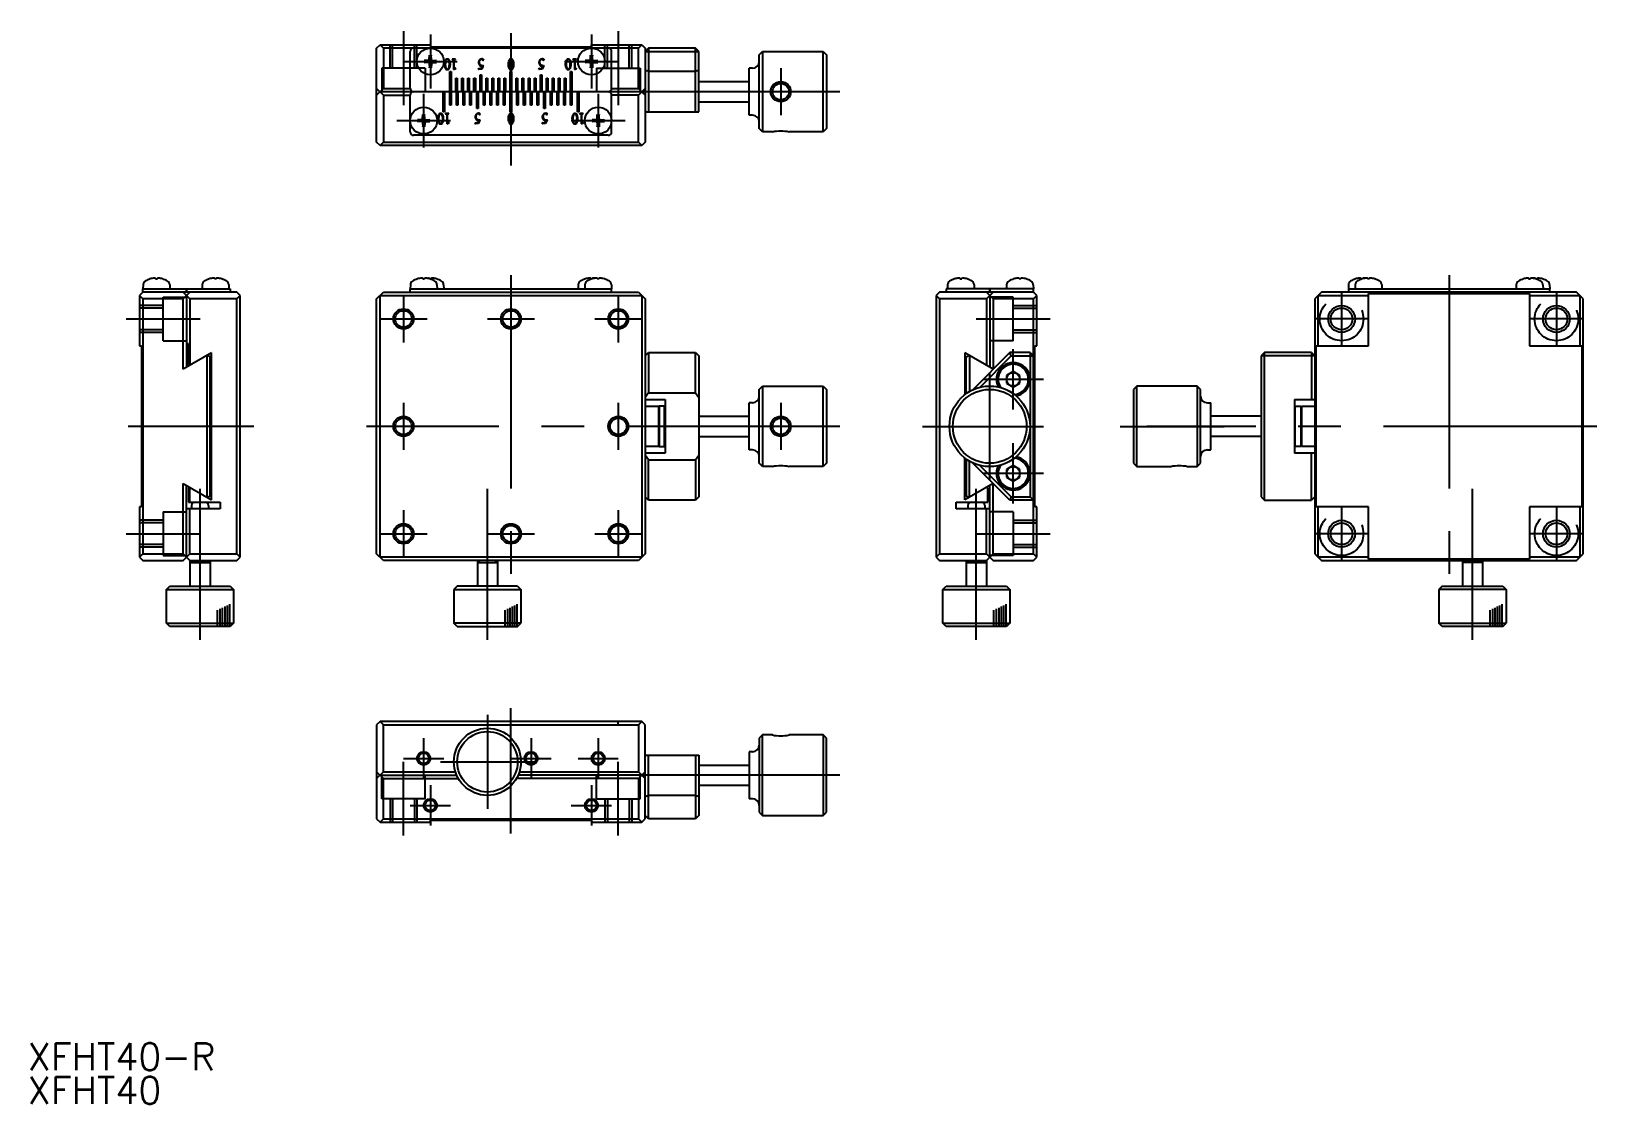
# Model space of a CAD drawing. Extents: x 1 to 234, y 0 to 160.
import ezdxf

# ---------------------------------------------------------------- set-up
doc = ezdxf.new("R2010")
doc.units = 0
doc.linetypes.add('CENTER', pattern=[50.8, 31.75, -6.35, 6.35, -6.35])
doc.linetypes.add('DASHED', pattern=[19.05, 12.7, -6.35])
doc.layers.get('0').update_dxf_attribs({"linetype": 'CONTINUOUS'})
doc.layers.add('CENTER', color=1, linetype='CENTER')
doc.styles.get("Standard").update_dxf_attribs({"font": 'txt.shx', "height": 3, "bigfont": 'bigfont.shx'})

# ---------------------------------------------------------------- blocks, each defined once
blk = doc.blocks.new('*U1')
at = {"color": 7, "linetype": 'CONTINUOUS'}
blk.add_text('XFHT40-R', height=4, dxfattribs=at).set_placement((0, 5))
blk = doc.blocks.new('*U2')
at = {"color": 7, "linetype": 'CONTINUOUS'}
blk.add_text('XFHT40', height=4, dxfattribs=at).set_placement((0, 0))

msp = doc.modelspace()

# ---------------------------------------------------------------- linework, layer by layer
at = {"color": 7, "linetype": 'CONTINUOUS'}
for p, q in [((51.96, 157.25), (52.46, 157.75)), ((51.96, 143.25), (51.96, 157.25)), ((52.46, 157.75), (59.96, 157.75)), ((52.46, 157.75), (52.96, 157.25)), ((90.96, 157.25), (52.96, 157.25)), ((52.96, 157.25), (52.96, 151.25)), ((56.96, 151.25), (56.96, 156.75)), ((59.96, 157.75), (59.96, 157.45)), ((59.96, 157.45), (83.96, 157.45)), ((83.96, 157.45), (83.96, 157.75)), ((83.96, 157.75), (91.46, 157.75)), ((86.96, 151.25), (86.96, 156.75)), ((90.96, 157.25), (91.46, 157.75)), ((90.96, 151.25), (90.96, 157.25)), ((91.46, 157.75), (91.96, 157.25)), ((91.96, 157.25), (91.96, 143.25)), ((92.46, 157.25), (91.96, 156.75)), ((91.96, 156.75), (99.96, 156.75)), ((99.46, 157.25), (92.46, 157.25)), ((92.46, 157.25), (92.46, 147.75)), ((99.96, 156.75), (99.46, 157.25)), ((99.46, 147.75), (99.46, 157.25)), ((99.96, 147.75), (99.96, 156.75)), ((108.96, 156.25), (109.46, 156.75)), ((108.96, 145.25), (108.96, 156.25)), ((109.46, 156.75), (109.46, 144.75)), ((109.46, 156.75), (118.46, 156.75)), ((118.46, 156.75), (118.96, 156.25)), ((118.46, 144.75), (118.46, 156.75)), ((118.96, 156.25), (118.96, 145.25)), ((59.67, 155.41), (59.04, 155.38)), ((59.04, 155.38), (59.05, 155.38)), ((59.05, 155.11), (59.04, 155.11)), ((59.67, 155.08), (59.04, 155.11)), ((59.05, 155.38), (59.06, 155.38)), ((59.06, 155.11), (59.05, 155.11)), ((59.06, 155.38), (59.07, 155.38)), ((59.07, 155.11), (59.06, 155.11)), ((59.07, 155.38), (59.07, 155.38)), ((59.07, 155.38), (59.08, 155.38)), ((59.08, 155.11), (59.07, 155.11)), ((59.07, 155.11), (59.07, 155.11)), ((59.08, 155.38), (59.09, 155.38)), ((59.09, 155.11), (59.08, 155.11)), ((59.09, 155.38), (59.09, 155.38)), ((59.09, 155.38), (59.1, 155.38)), ((59.1, 155.11), (59.09, 155.11)), ((59.09, 155.11), (59.09, 155.11)), ((59.1, 155.38), (59.1, 155.38)), ((59.1, 155.38), (59.1, 155.38)), ((59.1, 155.38), (59.11, 155.38)), ((59.11, 155.11), (59.1, 155.11)), ((59.1, 155.11), (59.1, 155.11)), ((59.1, 155.11), (59.1, 155.11)), ((59.11, 155.38), (59.11, 155.38)), ((59.49, 155.32), (59.11, 155.38)), ((59.11, 155.11), (59.49, 155.17)), ((59.11, 155.11), (59.11, 155.11)), ((59.67, 155.32), (59.49, 155.32)), ((59.49, 155.17), (59.67, 155.17)), ((59.68, 155.41), (59.67, 155.41)), ((59.67, 155.08), (59.68, 155.08)), ((59.7, 155.41), (59.68, 155.41)), ((59.68, 155.08), (59.7, 155.08)), ((59.71, 155.41), (59.7, 155.41)), ((59.7, 155.08), (59.71, 155.08)), ((59.72, 155.42), (59.71, 155.41)), ((59.71, 155.08), (59.72, 155.07)), ((59.73, 155.42), (59.72, 155.42)), ((59.72, 155.07), (59.73, 155.07)), ((59.74, 155.43), (59.73, 155.42)), ((59.73, 155.07), (59.74, 155.06)), ((59.75, 155.44), (59.74, 155.43)), ((59.74, 155.06), (59.75, 155.05)), ((59.76, 155.45), (59.75, 155.44)), ((59.75, 155.05), (59.76, 155.05)), ((59.77, 155.46), (59.76, 155.45)), ((59.76, 155.05), (59.77, 155.04)), ((59.78, 155.47), (59.77, 155.46)), ((59.77, 155.04), (59.78, 155.03)), ((59.79, 155.49), (59.78, 155.48)), ((59.78, 155.48), (59.78, 155.47)), ((59.78, 155.03), (59.78, 155.02)), ((59.78, 155.02), (59.79, 155)), ((59.8, 155.51), (59.79, 155.5)), ((59.79, 155.5), (59.79, 155.49)), ((59.79, 155), (59.79, 154.99)), ((59.79, 154.99), (59.8, 154.98)), ((59.8, 155.53), (59.82, 156.17)), ((59.8, 155.53), (59.8, 155.52)), ((59.8, 155.52), (59.8, 155.51)), ((59.8, 154.98), (59.8, 154.97)), ((59.8, 154.97), (59.8, 154.96)), ((59.8, 154.96), (59.82, 154.32)), ((59.82, 156.16), (59.82, 156.17)), ((59.82, 156.15), (59.82, 156.16)), ((59.82, 156.14), (59.82, 156.15)), ((59.82, 156.13), (59.82, 156.14)), ((59.82, 156.12), (59.82, 156.13)), ((59.82, 156.13), (59.82, 156.13)), ((59.82, 156.11), (59.82, 156.12)), ((59.82, 156.12), (59.82, 156.12)), ((59.82, 156.1), (59.82, 156.11)), ((59.82, 156.11), (59.82, 156.11)), ((59.82, 156.11), (59.82, 156.11)), ((59.82, 156.1), (59.82, 156.1)), ((59.82, 156.1), (59.88, 155.72)), ((59.88, 154.77), (59.82, 154.39)), ((59.82, 154.38), (59.82, 154.39)), ((59.82, 154.39), (59.82, 154.39)), ((59.82, 154.39), (59.82, 154.39)), ((59.82, 154.37), (59.82, 154.38)), ((59.82, 154.38), (59.82, 154.38)), ((59.82, 154.38), (59.82, 154.38)), ((59.82, 154.36), (59.82, 154.37)), ((59.82, 154.35), (59.82, 154.36)), ((59.82, 154.36), (59.82, 154.36)), ((59.82, 154.34), (59.82, 154.35)), ((59.82, 154.33), (59.82, 154.34)), ((59.82, 154.32), (59.82, 154.33)), ((59.88, 155.72), (59.89, 155.53)), ((59.89, 154.96), (59.88, 154.77)), ((60.03, 155.53), (60.04, 155.72)), ((60.04, 154.77), (60.03, 154.96)), ((60.04, 155.72), (60.1, 156.1)), ((60.1, 154.39), (60.04, 154.77)), ((60.1, 156.17), (60.1, 156.16)), ((60.12, 155.53), (60.1, 156.17)), ((60.1, 156.16), (60.1, 156.15)), ((60.1, 156.15), (60.1, 156.14)), ((60.1, 156.14), (60.1, 156.13)), ((60.1, 156.13), (60.1, 156.13)), ((60.1, 156.13), (60.1, 156.12)), ((60.1, 156.12), (60.1, 156.12)), ((60.1, 156.12), (60.1, 156.11)), ((60.1, 156.11), (60.1, 156.11)), ((60.1, 156.11), (60.1, 156.11)), ((60.1, 156.11), (60.1, 156.1)), ((60.1, 156.1), (60.1, 156.1)), ((60.12, 154.96), (60.1, 154.32)), ((60.1, 154.39), (60.1, 154.39)), ((60.1, 154.39), (60.1, 154.39)), ((60.1, 154.39), (60.1, 154.38)), ((60.1, 154.38), (60.1, 154.38)), ((60.1, 154.38), (60.1, 154.38)), ((60.1, 154.38), (60.1, 154.37)), ((60.1, 154.37), (60.1, 154.36)), ((60.1, 154.36), (60.1, 154.36)), ((60.1, 154.36), (60.1, 154.35)), ((60.1, 154.35), (60.1, 154.34)), ((60.1, 154.34), (60.1, 154.33)), ((60.1, 154.33), (60.1, 154.32)), ((60.13, 155.52), (60.12, 155.53)), ((60.12, 154.96), (60.13, 154.97)), ((60.13, 155.51), (60.13, 155.52)), ((60.13, 155.5), (60.13, 155.51)), ((60.14, 155.49), (60.13, 155.5)), ((60.13, 155), (60.14, 155.02)), ((60.13, 154.99), (60.13, 155)), ((60.13, 154.98), (60.13, 154.99)), ((60.13, 154.97), (60.13, 154.98)), ((60.14, 155.48), (60.14, 155.49)), ((60.15, 155.47), (60.14, 155.48)), ((60.14, 155.02), (60.15, 155.03)), ((60.15, 155.46), (60.15, 155.47)), ((60.16, 155.45), (60.15, 155.46)), ((60.15, 155.04), (60.16, 155.05)), ((60.15, 155.03), (60.15, 155.04)), ((60.17, 155.44), (60.16, 155.45)), ((60.16, 155.05), (60.17, 155.05)), ((60.18, 155.43), (60.17, 155.44)), ((60.17, 155.05), (60.18, 155.06)), ((60.19, 155.42), (60.18, 155.43)), ((60.18, 155.06), (60.19, 155.07)), ((60.2, 155.42), (60.19, 155.42)), ((60.19, 155.07), (60.2, 155.07)), ((60.21, 155.41), (60.2, 155.42)), ((60.2, 155.07), (60.21, 155.08)), ((60.23, 155.41), (60.21, 155.41)), ((60.21, 155.08), (60.23, 155.08)), ((60.24, 155.41), (60.23, 155.41)), ((60.23, 155.08), (60.24, 155.08)), ((60.25, 155.41), (60.24, 155.41)), ((60.24, 155.08), (60.25, 155.08)), ((60.25, 155.41), (60.89, 155.38)), ((60.43, 155.32), (60.25, 155.32)), ((60.25, 155.17), (60.43, 155.17)), ((60.25, 155.08), (60.89, 155.11)), ((60.82, 155.38), (60.43, 155.32)), ((60.43, 155.17), (60.82, 155.11)), ((60.82, 155.38), (60.82, 155.38)), ((60.82, 155.38), (60.82, 155.38)), ((60.82, 155.38), (60.82, 155.38)), ((60.82, 155.38), (60.83, 155.38)), ((60.83, 155.11), (60.82, 155.11)), ((60.82, 155.11), (60.82, 155.11)), ((60.82, 155.11), (60.82, 155.11)), ((60.82, 155.11), (60.82, 155.11)), ((60.83, 155.38), (60.83, 155.38)), ((60.83, 155.38), (60.84, 155.38)), ((60.84, 155.11), (60.83, 155.11)), ((60.83, 155.11), (60.83, 155.11)), ((60.84, 155.38), (60.85, 155.38)), ((60.85, 155.11), (60.84, 155.11)), ((60.85, 155.38), (60.85, 155.38)), ((60.85, 155.38), (60.86, 155.38)), ((60.86, 155.11), (60.85, 155.11)), ((60.85, 155.11), (60.85, 155.11)), ((60.86, 155.38), (60.87, 155.38)), ((60.87, 155.11), (60.86, 155.11)), ((60.87, 155.38), (60.88, 155.38)), ((60.88, 155.11), (60.87, 155.11)), ((60.88, 155.38), (60.89, 155.38)), ((60.89, 155.11), (60.88, 155.11)), ((63.73, 155.58), (63.19, 155.58)), ((63.19, 155.58), (63.19, 155.54)), ((63.19, 155.54), (63.22, 155.54)), ((63.22, 155.54), (63.24, 155.54)), ((63.24, 155.54), (63.26, 155.54)), ((63.26, 155.54), (63.28, 155.53)), ((63.28, 155.53), (63.3, 155.53)), ((63.3, 155.53), (63.32, 155.52)), ((63.32, 155.52), (63.33, 155.52)), ((63.33, 155.52), (63.34, 155.52)), ((63.34, 155.52), (63.35, 155.51)), ((63.35, 155.51), (63.36, 155.51)), ((63.36, 155.51), (63.36, 155.5)), ((63.36, 155.5), (63.37, 155.5)), ((63.37, 155.5), (63.37, 155.49)), ((63.37, 155.49), (63.38, 155.48)), ((63.38, 155.48), (63.38, 155.48)), ((63.38, 155.48), (63.39, 155.47)), ((63.39, 155.47), (63.39, 155.46)), ((63.39, 155.46), (63.4, 155.45)), ((63.4, 155.45), (63.4, 155.43)), ((63.4, 155.43), (63.4, 155.42)), ((63.4, 155.42), (63.4, 155.4)), ((63.4, 155.4), (63.41, 155.38)), ((63.41, 155.38), (63.41, 154.06)), ((63.41, 154.06), (63.75, 154.22)), ((63.52, 155.39), (63.53, 155.41)), ((63.52, 155.37), (63.52, 155.39)), ((63.52, 155.34), (63.52, 155.37)), ((63.52, 154.33), (63.52, 155.34)), ((63.52, 154.32), (63.52, 154.33)), ((63.52, 154.31), (63.52, 154.32)), ((63.52, 154.3), (63.52, 154.31)), ((63.52, 154.29), (63.52, 154.3)), ((63.52, 154.28), (63.52, 154.29)), ((63.53, 154.27), (63.52, 154.28)), ((63.53, 155.44), (63.54, 155.46)), ((63.53, 155.43), (63.53, 155.44)), ((63.53, 155.42), (63.53, 155.43)), ((63.53, 155.41), (63.53, 155.42)), ((63.53, 154.26), (63.53, 154.27)), ((63.54, 154.25), (63.53, 154.26)), ((63.54, 155.47), (63.55, 155.48)), ((63.54, 155.46), (63.54, 155.47)), ((63.54, 154.24), (63.54, 154.25)), ((63.55, 154.24), (63.54, 154.24)), ((63.54, 154.24), (63.54, 154.24)), ((63.55, 155.48), (63.56, 155.48)), ((63.55, 154.23), (63.55, 154.24)), ((63.56, 154.23), (63.55, 154.23)), ((63.56, 155.49), (63.57, 155.5)), ((63.56, 155.48), (63.56, 155.49)), ((63.57, 154.22), (63.56, 154.23)), ((63.56, 154.23), (63.56, 154.23)), ((63.56, 154.23), (63.56, 154.23)), ((63.57, 155.5), (63.58, 155.51)), ((63.58, 154.22), (63.57, 154.22)), ((63.57, 154.22), (63.57, 154.22)), ((63.58, 155.51), (63.59, 155.51)), ((63.59, 154.22), (63.58, 154.22)), ((63.58, 154.22), (63.58, 154.22)), ((63.59, 155.51), (63.59, 155.52)), ((63.59, 155.52), (63.61, 155.52)), ((63.6, 154.22), (63.59, 154.22)), ((63.62, 154.22), (63.6, 154.22)), ((63.61, 155.52), (63.63, 155.53)), ((63.64, 154.22), (63.62, 154.22)), ((63.63, 155.53), (63.65, 155.53)), ((63.66, 154.22), (63.64, 154.22)), ((63.65, 155.53), (63.67, 155.53)), ((63.68, 154.23), (63.66, 154.22)), ((63.67, 155.53), (63.69, 155.54)), ((63.71, 154.24), (63.68, 154.23)), ((63.69, 155.54), (63.71, 155.54)), ((63.71, 155.54), (63.73, 155.54)), ((63.75, 154.25), (63.71, 154.24)), ((63.73, 155.54), (63.73, 155.58)), ((63.75, 154.22), (63.75, 154.25)), ((67.11, 154.05), (67.17, 154.21)), ((67.15, 154.05), (67.11, 154.05)), ((67.21, 154.22), (67.58, 154.22)), ((67.62, 154.1), (67.25, 154.1)), ((67.58, 154.22), (67.69, 154.48)), ((67.84, 154.64), (67.62, 154.1)), ((76.11, 154.05), (76.17, 154.21)), ((76.15, 154.05), (76.11, 154.05)), ((76.21, 154.22), (76.58, 154.22)), ((76.62, 154.1), (76.25, 154.1)), ((76.58, 154.22), (76.69, 154.48)), ((76.84, 154.64), (76.62, 154.1)), ((81.73, 155.58), (81.19, 155.58)), ((81.19, 155.58), (81.19, 155.54)), ((81.19, 155.54), (81.22, 155.54)), ((81.22, 155.54), (81.24, 155.54)), ((81.24, 155.54), (81.26, 155.54)), ((81.26, 155.54), (81.28, 155.53)), ((81.28, 155.53), (81.3, 155.53)), ((81.3, 155.53), (81.32, 155.52)), ((81.32, 155.52), (81.33, 155.52)), ((81.33, 155.52), (81.34, 155.52)), ((81.34, 155.52), (81.35, 155.51)), ((81.35, 155.51), (81.36, 155.51)), ((81.36, 155.51), (81.36, 155.5)), ((81.36, 155.5), (81.37, 155.5)), ((81.37, 155.5), (81.37, 155.49)), ((81.37, 155.49), (81.38, 155.48)), ((81.38, 155.48), (81.38, 155.48)), ((81.38, 155.48), (81.39, 155.47)), ((81.39, 155.47), (81.39, 155.46)), ((81.39, 155.46), (81.4, 155.45)), ((81.4, 155.45), (81.4, 155.43)), ((81.4, 155.43), (81.4, 155.42)), ((81.4, 155.42), (81.4, 155.4)), ((81.4, 155.4), (81.41, 155.38)), ((81.41, 155.38), (81.41, 154.06)), ((81.41, 154.06), (81.75, 154.22)), ((81.52, 155.39), (81.53, 155.41)), ((81.52, 155.37), (81.52, 155.39)), ((81.52, 155.34), (81.52, 155.37)), ((81.52, 154.33), (81.52, 155.34)), ((81.52, 154.32), (81.52, 154.33)), ((81.52, 154.31), (81.52, 154.32)), ((81.52, 154.3), (81.52, 154.31)), ((81.52, 154.29), (81.52, 154.3)), ((81.52, 154.28), (81.52, 154.29)), ((81.53, 154.27), (81.52, 154.28)), ((81.53, 155.44), (81.54, 155.46)), ((81.53, 155.43), (81.53, 155.44)), ((81.53, 155.42), (81.53, 155.43)), ((81.53, 155.41), (81.53, 155.42)), ((81.53, 154.26), (81.53, 154.27)), ((81.54, 154.25), (81.53, 154.26)), ((81.54, 155.47), (81.55, 155.48)), ((81.54, 155.46), (81.54, 155.47)), ((81.54, 154.24), (81.54, 154.25)), ((81.55, 154.24), (81.54, 154.24)), ((81.54, 154.24), (81.54, 154.24)), ((81.55, 155.48), (81.56, 155.48)), ((81.55, 154.23), (81.55, 154.24)), ((81.56, 154.23), (81.55, 154.23)), ((81.56, 155.49), (81.57, 155.5)), ((81.56, 155.48), (81.56, 155.49)), ((81.57, 154.22), (81.56, 154.23)), ((81.56, 154.23), (81.56, 154.23)), ((81.56, 154.23), (81.56, 154.23)), ((81.57, 155.5), (81.58, 155.51)), ((81.58, 154.22), (81.57, 154.22)), ((81.57, 154.22), (81.57, 154.22)), ((81.58, 155.51), (81.59, 155.51)), ((81.59, 154.22), (81.58, 154.22)), ((81.58, 154.22), (81.58, 154.22)), ((81.59, 155.51), (81.59, 155.52)), ((81.59, 155.52), (81.61, 155.52)), ((81.6, 154.22), (81.59, 154.22)), ((81.62, 154.22), (81.6, 154.22)), ((81.61, 155.52), (81.63, 155.53)), ((81.64, 154.22), (81.62, 154.22)), ((81.63, 155.53), (81.65, 155.53)), ((81.66, 154.22), (81.64, 154.22)), ((81.65, 155.53), (81.67, 155.53)), ((81.68, 154.23), (81.66, 154.22)), ((81.67, 155.53), (81.69, 155.54)), ((81.71, 154.24), (81.68, 154.23)), ((81.69, 155.54), (81.71, 155.54)), ((81.71, 155.54), (81.73, 155.54)), ((81.75, 154.25), (81.71, 154.24)), ((81.73, 155.54), (81.73, 155.58)), ((81.75, 154.22), (81.75, 154.25)), ((83.67, 155.41), (83.04, 155.38)), ((83.04, 155.38), (83.05, 155.38)), ((83.05, 155.11), (83.04, 155.11)), ((83.67, 155.08), (83.04, 155.11)), ((83.05, 155.38), (83.06, 155.38)), ((83.06, 155.11), (83.05, 155.11)), ((83.06, 155.38), (83.07, 155.38)), ((83.07, 155.11), (83.06, 155.11)), ((83.07, 155.38), (83.07, 155.38)), ((83.07, 155.38), (83.08, 155.38)), ((83.08, 155.11), (83.07, 155.11)), ((83.07, 155.11), (83.07, 155.11)), ((83.08, 155.38), (83.09, 155.38)), ((83.09, 155.11), (83.08, 155.11)), ((83.09, 155.38), (83.09, 155.38)), ((83.09, 155.38), (83.1, 155.38)), ((83.1, 155.11), (83.09, 155.11)), ((83.09, 155.11), (83.09, 155.11)), ((83.1, 155.38), (83.1, 155.38)), ((83.1, 155.38), (83.1, 155.38)), ((83.1, 155.38), (83.11, 155.38)), ((83.11, 155.11), (83.1, 155.11)), ((83.1, 155.11), (83.1, 155.11)), ((83.1, 155.11), (83.1, 155.11)), ((83.11, 155.38), (83.11, 155.38)), ((83.49, 155.32), (83.11, 155.38)), ((83.11, 155.11), (83.49, 155.17)), ((83.11, 155.11), (83.11, 155.11)), ((83.67, 155.32), (83.49, 155.32)), ((83.49, 155.17), (83.67, 155.17)), ((83.68, 155.41), (83.67, 155.41)), ((83.67, 155.08), (83.68, 155.08)), ((83.7, 155.41), (83.68, 155.41)), ((83.68, 155.08), (83.7, 155.08)), ((83.71, 155.41), (83.7, 155.41)), ((83.7, 155.08), (83.71, 155.08)), ((83.72, 155.42), (83.71, 155.41)), ((83.71, 155.08), (83.72, 155.07)), ((83.73, 155.42), (83.72, 155.42)), ((83.72, 155.07), (83.73, 155.07)), ((83.74, 155.43), (83.73, 155.42)), ((83.73, 155.07), (83.74, 155.06)), ((83.75, 155.44), (83.74, 155.43)), ((83.74, 155.06), (83.75, 155.05)), ((83.76, 155.45), (83.75, 155.44)), ((83.75, 155.05), (83.76, 155.05)), ((83.77, 155.46), (83.76, 155.45)), ((83.76, 155.05), (83.77, 155.04)), ((83.78, 155.47), (83.77, 155.46)), ((83.77, 155.04), (83.78, 155.03)), ((83.79, 155.49), (83.78, 155.48)), ((83.78, 155.48), (83.78, 155.47)), ((83.78, 155.03), (83.78, 155.02)), ((83.78, 155.02), (83.79, 155)), ((83.8, 155.51), (83.79, 155.5)), ((83.79, 155.5), (83.79, 155.49)), ((83.79, 155), (83.79, 154.99)), ((83.79, 154.99), (83.8, 154.98)), ((83.8, 155.53), (83.82, 156.17)), ((83.8, 155.53), (83.8, 155.52)), ((83.8, 155.52), (83.8, 155.51)), ((83.8, 154.98), (83.8, 154.97)), ((83.8, 154.97), (83.8, 154.96)), ((83.8, 154.96), (83.82, 154.32)), ((83.82, 156.16), (83.82, 156.17)), ((83.82, 156.15), (83.82, 156.16)), ((83.82, 156.14), (83.82, 156.15)), ((83.82, 156.13), (83.82, 156.14)), ((83.82, 156.12), (83.82, 156.13)), ((83.82, 156.13), (83.82, 156.13)), ((83.82, 156.11), (83.82, 156.12)), ((83.82, 156.12), (83.82, 156.12)), ((83.82, 156.1), (83.82, 156.11)), ((83.82, 156.11), (83.82, 156.11)), ((83.82, 156.11), (83.82, 156.11)), ((83.82, 156.1), (83.82, 156.1)), ((83.82, 156.1), (83.88, 155.72)), ((83.88, 154.77), (83.82, 154.39)), ((83.82, 154.38), (83.82, 154.39)), ((83.82, 154.39), (83.82, 154.39)), ((83.82, 154.39), (83.82, 154.39)), ((83.82, 154.37), (83.82, 154.38)), ((83.82, 154.38), (83.82, 154.38)), ((83.82, 154.38), (83.82, 154.38)), ((83.82, 154.36), (83.82, 154.37)), ((83.82, 154.35), (83.82, 154.36)), ((83.82, 154.36), (83.82, 154.36)), ((83.82, 154.34), (83.82, 154.35)), ((83.82, 154.33), (83.82, 154.34)), ((83.82, 154.32), (83.82, 154.33)), ((83.88, 155.72), (83.89, 155.53)), ((83.89, 154.96), (83.88, 154.77)), ((84.03, 155.53), (84.04, 155.72)), ((84.04, 154.77), (84.03, 154.96)), ((84.04, 155.72), (84.1, 156.1)), ((84.1, 154.39), (84.04, 154.77)), ((84.1, 156.17), (84.1, 156.16)), ((84.12, 155.53), (84.1, 156.17)), ((84.1, 156.16), (84.1, 156.15)), ((84.1, 156.15), (84.1, 156.14)), ((84.1, 156.14), (84.1, 156.13)), ((84.1, 156.13), (84.1, 156.13)), ((84.1, 156.13), (84.1, 156.12)), ((84.1, 156.12), (84.1, 156.12)), ((84.1, 156.12), (84.1, 156.11)), ((84.1, 156.11), (84.1, 156.11)), ((84.1, 156.11), (84.1, 156.11)), ((84.1, 156.11), (84.1, 156.1)), ((84.1, 156.1), (84.1, 156.1)), ((84.12, 154.96), (84.1, 154.32)), ((84.1, 154.39), (84.1, 154.39)), ((84.1, 154.39), (84.1, 154.39)), ((84.1, 154.39), (84.1, 154.38)), ((84.1, 154.38), (84.1, 154.38)), ((84.1, 154.38), (84.1, 154.38)), ((84.1, 154.38), (84.1, 154.37)), ((84.1, 154.37), (84.1, 154.36)), ((84.1, 154.36), (84.1, 154.36)), ((84.1, 154.36), (84.1, 154.35)), ((84.1, 154.35), (84.1, 154.34)), ((84.1, 154.34), (84.1, 154.33)), ((84.1, 154.33), (84.1, 154.32)), ((84.13, 155.52), (84.12, 155.53)), ((84.12, 154.96), (84.13, 154.97)), ((84.13, 155.51), (84.13, 155.52)), ((84.13, 155.5), (84.13, 155.51)), ((84.14, 155.49), (84.13, 155.5)), ((84.13, 155), (84.14, 155.02)), ((84.13, 154.99), (84.13, 155)), ((84.13, 154.98), (84.13, 154.99)), ((84.13, 154.97), (84.13, 154.98)), ((84.14, 155.48), (84.14, 155.49)), ((84.15, 155.47), (84.14, 155.48)), ((84.14, 155.02), (84.15, 155.03)), ((84.15, 155.46), (84.15, 155.47)), ((84.16, 155.45), (84.15, 155.46)), ((84.15, 155.04), (84.16, 155.05)), ((84.15, 155.03), (84.15, 155.04)), ((84.17, 155.44), (84.16, 155.45)), ((84.16, 155.05), (84.17, 155.05)), ((84.18, 155.43), (84.17, 155.44)), ((84.17, 155.05), (84.18, 155.06)), ((84.19, 155.42), (84.18, 155.43)), ((84.18, 155.06), (84.19, 155.07)), ((84.2, 155.42), (84.19, 155.42)), ((84.19, 155.07), (84.2, 155.07)), ((84.21, 155.41), (84.2, 155.42)), ((84.2, 155.07), (84.21, 155.08)), ((84.23, 155.41), (84.21, 155.41)), ((84.21, 155.08), (84.23, 155.08)), ((84.24, 155.41), (84.23, 155.41)), ((84.23, 155.08), (84.24, 155.08)), ((84.25, 155.41), (84.24, 155.41)), ((84.24, 155.08), (84.25, 155.08)), ((84.25, 155.41), (84.89, 155.38)), ((84.43, 155.32), (84.25, 155.32)), ((84.25, 155.17), (84.43, 155.17)), ((84.25, 155.08), (84.89, 155.11)), ((84.82, 155.38), (84.43, 155.32)), ((84.43, 155.17), (84.82, 155.11)), ((84.82, 155.38), (84.82, 155.38)), ((84.82, 155.38), (84.82, 155.38)), ((84.82, 155.38), (84.82, 155.38)), ((84.82, 155.38), (84.83, 155.38)), ((84.83, 155.11), (84.82, 155.11)), ((84.82, 155.11), (84.82, 155.11)), ((84.82, 155.11), (84.82, 155.11)), ((84.82, 155.11), (84.82, 155.11)), ((84.83, 155.38), (84.83, 155.38)), ((84.83, 155.38), (84.84, 155.38)), ((84.84, 155.11), (84.83, 155.11)), ((84.83, 155.11), (84.83, 155.11)), ((84.84, 155.38), (84.85, 155.38)), ((84.85, 155.11), (84.84, 155.11)), ((84.85, 155.38), (84.85, 155.38)), ((84.85, 155.38), (84.86, 155.38)), ((84.86, 155.11), (84.85, 155.11)), ((84.85, 155.11), (84.85, 155.11)), ((84.86, 155.38), (84.87, 155.38)), ((84.87, 155.11), (84.86, 155.11)), ((84.87, 155.38), (84.88, 155.38)), ((84.88, 155.11), (84.87, 155.11)), ((84.88, 155.38), (84.89, 155.38)), ((84.89, 155.11), (84.88, 155.11)), ((92.46, 153.75), (91.96, 153.95)), ((99.96, 153.95), (99.46, 153.75)), ((107.46, 147.25), (107.46, 154.25)), ((107.96, 154.25), (107.46, 154.25)), ((62.86, 153.75), (63.06, 153.75)), ((62.86, 148.75), (62.86, 153.75)), ((63.06, 153.75), (63.06, 148.75)), ((63.76, 150.75), (63.76, 152.75)), ((63.76, 152.75), (63.96, 152.75)), ((63.96, 152.75), (63.96, 150.75)), ((64.66, 150.75), (64.66, 152.75)), ((64.66, 152.75), (64.86, 152.75)), ((64.86, 152.75), (64.86, 150.75)), ((65.56, 150.75), (65.56, 152.75)), ((65.56, 152.75), (65.76, 152.75)), ((65.76, 152.75), (65.76, 150.75)), ((66.46, 150.75), (66.46, 152.75)), ((66.46, 152.75), (66.66, 152.75)), ((66.66, 152.75), (66.66, 150.75)), ((67.36, 153.25), (67.56, 153.25)), ((67.36, 150.75), (67.36, 153.25)), ((67.56, 153.25), (67.56, 150.75)), ((68.26, 150.75), (68.26, 152.75)), ((68.26, 152.75), (68.46, 152.75)), ((68.46, 152.75), (68.46, 150.75)), ((69.16, 150.75), (69.16, 152.75)), ((69.16, 152.75), (69.36, 152.75)), ((69.36, 152.75), (69.36, 150.75)), ((70.06, 150.75), (70.06, 152.75)), ((70.06, 152.75), (70.26, 152.75)), ((70.26, 152.75), (70.26, 150.75)), ((70.96, 150.75), (70.96, 152.75)), ((70.96, 152.75), (71.16, 152.75)), ((71.16, 152.75), (71.16, 150.75)), ((71.86, 153.75), (72.06, 153.75)), ((71.86, 147.75), (71.86, 153.75)), ((72.06, 153.75), (72.06, 147.75)), ((72.76, 150.75), (72.76, 152.75)), ((72.76, 152.75), (72.96, 152.75)), ((72.96, 152.75), (72.96, 150.75)), ((73.66, 150.75), (73.66, 152.75)), ((73.66, 152.75), (73.86, 152.75)), ((73.86, 152.75), (73.86, 150.75)), ((74.56, 150.75), (74.56, 152.75)), ((74.56, 152.75), (74.76, 152.75)), ((74.76, 152.75), (74.76, 150.75)), ((75.46, 150.75), (75.46, 152.75)), ((75.46, 152.75), (75.66, 152.75)), ((75.66, 152.75), (75.66, 150.75)), ((76.36, 153.25), (76.56, 153.25)), ((76.36, 150.75), (76.36, 153.25)), ((76.56, 153.25), (76.56, 150.75)), ((77.26, 150.75), (77.26, 152.75)), ((77.26, 152.75), (77.46, 152.75)), ((77.46, 152.75), (77.46, 150.75)), ((78.16, 150.75), (78.16, 152.75)), ((78.16, 152.75), (78.36, 152.75)), ((78.36, 152.75), (78.36, 150.75)), ((79.06, 150.75), (79.06, 152.75)), ((79.06, 152.75), (79.26, 152.75)), ((79.26, 152.75), (79.26, 150.75)), ((79.96, 150.75), (79.96, 152.75)), ((79.96, 152.75), (80.16, 152.75)), ((80.16, 152.75), (80.16, 150.75)), ((80.86, 153.75), (81.06, 153.75)), ((80.86, 148.75), (80.86, 153.75)), ((81.06, 153.75), (81.06, 148.75)), ((99.46, 153.75), (92.46, 153.75)), ((99.96, 152.25), (107.46, 152.25)), ((52.96, 151.25), (51.96, 150.25)), ((51.96, 151.25), (52.96, 150.25)), ((91.46, 150.75), (52.46, 150.75)), ((52.96, 151.25), (56.96, 151.25)), ((52.96, 150.25), (52.96, 143.25)), ((52.96, 150.25), (56.96, 150.25)), ((56.96, 144.75), (56.96, 150.25)), ((86.46, 150.75), (57.46, 150.75)), ((61.86, 147.75), (61.86, 150.75)), ((62.06, 150.75), (62.06, 147.75)), ((63.86, 148.75), (63.86, 150.75)), ((64.06, 150.75), (64.06, 148.75)), ((64.86, 148.75), (64.86, 150.75)), ((65.06, 150.75), (65.06, 148.75)), ((65.86, 148.75), (65.86, 150.75)), ((66.06, 150.75), (66.06, 148.75)), ((66.86, 148.25), (66.86, 150.75)), ((67.06, 150.75), (67.06, 148.25)), ((67.86, 148.75), (67.86, 150.75)), ((68.06, 150.75), (68.06, 148.75)), ((68.86, 148.75), (68.86, 150.75)), ((69.06, 150.75), (69.06, 148.75)), ((69.86, 148.75), (69.86, 150.75)), ((70.06, 150.75), (70.06, 148.75)), ((70.86, 148.75), (70.86, 150.75)), ((71.06, 150.75), (71.06, 148.75)), ((72.86, 148.75), (72.86, 150.75)), ((73.06, 150.75), (73.06, 148.75)), ((73.86, 148.75), (73.86, 150.75)), ((74.06, 150.75), (74.06, 148.75)), ((74.86, 148.75), (74.86, 150.75)), ((75.06, 150.75), (75.06, 148.75)), ((75.86, 148.75), (75.86, 150.75)), ((76.06, 150.75), (76.06, 148.75)), ((76.86, 148.25), (76.86, 150.75)), ((77.06, 150.75), (77.06, 148.25)), ((77.86, 148.75), (77.86, 150.75)), ((78.06, 150.75), (78.06, 148.75)), ((78.86, 148.75), (78.86, 150.75)), ((79.06, 150.75), (79.06, 148.75)), ((79.86, 148.75), (79.86, 150.75)), ((80.06, 150.75), (80.06, 148.75)), ((81.86, 147.75), (81.86, 150.75)), ((82.06, 150.75), (82.06, 147.75)), ((86.96, 151.25), (90.96, 151.25)), ((90.96, 150.25), (86.96, 150.25)), ((86.96, 144.75), (86.96, 150.25)), ((90.96, 150.25), (91.96, 151.25)), ((91.96, 150.25), (90.96, 151.25)), ((90.96, 143.25), (90.96, 150.25)), ((99.96, 149.25), (107.46, 149.25)), ((58.8, 146.73), (58.82, 147.37)), ((58.82, 147.36), (58.82, 147.37)), ((58.82, 147.35), (58.82, 147.36)), ((58.82, 147.34), (58.82, 147.35)), ((58.82, 147.33), (58.82, 147.34)), ((58.82, 147.32), (58.82, 147.33)), ((58.82, 147.33), (58.82, 147.33)), ((58.82, 147.31), (58.82, 147.32)), ((58.82, 147.32), (58.82, 147.32)), ((58.82, 147.3), (58.82, 147.31)), ((58.82, 147.31), (58.82, 147.31)), ((58.82, 147.31), (58.82, 147.31)), ((58.82, 147.3), (58.82, 147.3)), ((58.82, 147.3), (58.88, 146.92)), ((58.88, 146.92), (58.89, 146.73)), ((59.03, 146.73), (59.04, 146.92)), ((59.04, 146.92), (59.1, 147.3)), ((59.1, 147.37), (59.1, 147.36)), ((59.12, 146.73), (59.1, 147.37)), ((59.1, 147.36), (59.1, 147.35)), ((59.1, 147.35), (59.1, 147.34)), ((59.1, 147.34), (59.1, 147.33)), ((59.1, 147.33), (59.1, 147.33)), ((59.1, 147.33), (59.1, 147.32)), ((59.1, 147.32), (59.1, 147.32)), ((59.1, 147.32), (59.1, 147.31)), ((59.1, 147.31), (59.1, 147.31)), ((59.1, 147.31), (59.1, 147.31)), ((59.1, 147.31), (59.1, 147.3)), ((59.1, 147.3), (59.1, 147.3)), ((62.06, 147.75), (61.86, 147.75)), ((62.73, 147.48), (62.19, 147.48)), ((62.19, 147.48), (62.19, 147.44)), ((62.19, 147.44), (62.22, 147.44)), ((62.22, 147.44), (62.24, 147.44)), ((62.24, 147.44), (62.26, 147.44)), ((62.26, 147.44), (62.28, 147.43)), ((62.28, 147.43), (62.3, 147.43)), ((62.3, 147.43), (62.32, 147.42)), ((62.32, 147.42), (62.33, 147.42)), ((62.33, 147.42), (62.34, 147.42)), ((62.34, 147.42), (62.35, 147.41)), ((62.35, 147.41), (62.36, 147.41)), ((62.36, 147.41), (62.36, 147.4)), ((62.36, 147.4), (62.37, 147.4)), ((62.37, 147.4), (62.37, 147.39)), ((62.37, 147.39), (62.38, 147.38)), ((62.38, 147.38), (62.38, 147.38)), ((62.38, 147.38), (62.39, 147.37)), ((62.39, 147.37), (62.39, 147.36)), ((62.39, 147.36), (62.4, 147.35)), ((62.4, 147.35), (62.4, 147.33)), ((62.4, 147.33), (62.4, 147.32)), ((62.4, 147.32), (62.4, 147.3)), ((62.4, 147.3), (62.41, 147.28)), ((62.41, 147.28), (62.41, 145.96)), ((62.52, 147.29), (62.53, 147.31)), ((62.52, 147.27), (62.52, 147.29)), ((62.52, 147.24), (62.52, 147.27)), ((62.52, 146.23), (62.52, 147.24)), ((62.53, 147.34), (62.54, 147.36)), ((62.53, 147.33), (62.53, 147.34)), ((62.53, 147.32), (62.53, 147.33)), ((62.53, 147.31), (62.53, 147.32)), ((62.54, 147.37), (62.55, 147.38)), ((62.54, 147.36), (62.54, 147.37)), ((62.55, 147.38), (62.56, 147.38)), ((62.56, 147.39), (62.57, 147.4)), ((62.56, 147.38), (62.56, 147.39)), ((62.57, 147.4), (62.58, 147.41)), ((62.58, 147.41), (62.59, 147.41)), ((62.59, 147.41), (62.59, 147.42)), ((62.59, 147.42), (62.61, 147.42)), ((62.61, 147.42), (62.63, 147.43)), ((62.63, 147.43), (62.65, 147.43)), ((62.65, 147.43), (62.67, 147.43)), ((62.67, 147.43), (62.69, 147.44)), ((62.69, 147.44), (62.71, 147.44)), ((62.71, 147.44), (62.73, 147.44)), ((62.73, 147.44), (62.73, 147.48)), ((63.06, 148.75), (62.86, 148.75)), ((64.06, 148.75), (63.86, 148.75)), ((65.06, 148.75), (64.86, 148.75)), ((66.06, 148.75), (65.86, 148.75)), ((67.06, 148.25), (66.86, 148.25)), ((68.06, 148.75), (67.86, 148.75)), ((69.06, 148.75), (68.86, 148.75)), ((70.06, 148.75), (69.86, 148.75)), ((71.06, 148.75), (70.86, 148.75)), ((72.06, 147.75), (71.86, 147.75)), ((73.06, 148.75), (72.86, 148.75)), ((74.06, 148.75), (73.86, 148.75)), ((75.06, 148.75), (74.86, 148.75)), ((76.06, 148.75), (75.86, 148.75)), ((77.06, 148.25), (76.86, 148.25)), ((78.06, 148.75), (77.86, 148.75)), ((79.06, 148.75), (78.86, 148.75)), ((80.06, 148.75), (79.86, 148.75)), ((81.06, 148.75), (80.86, 148.75)), ((82.06, 147.75), (81.86, 147.75)), ((82.73, 147.48), (82.19, 147.48)), ((82.19, 147.48), (82.19, 147.44)), ((82.19, 147.44), (82.22, 147.44)), ((82.22, 147.44), (82.24, 147.44)), ((82.24, 147.44), (82.26, 147.44)), ((82.26, 147.44), (82.28, 147.43)), ((82.28, 147.43), (82.3, 147.43)), ((82.3, 147.43), (82.32, 147.42)), ((82.32, 147.42), (82.33, 147.42)), ((82.33, 147.42), (82.34, 147.42)), ((82.34, 147.42), (82.35, 147.41)), ((82.35, 147.41), (82.36, 147.41)), ((82.36, 147.41), (82.36, 147.4)), ((82.36, 147.4), (82.37, 147.4)), ((82.37, 147.4), (82.37, 147.39)), ((82.37, 147.39), (82.38, 147.38)), ((82.38, 147.38), (82.38, 147.38)), ((82.38, 147.38), (82.39, 147.37)), ((82.39, 147.37), (82.39, 147.36)), ((82.39, 147.36), (82.4, 147.35)), ((82.4, 147.35), (82.4, 147.33)), ((82.4, 147.33), (82.4, 147.32)), ((82.4, 147.32), (82.4, 147.3)), ((82.4, 147.3), (82.41, 147.28)), ((82.41, 147.28), (82.41, 145.96)), ((82.52, 147.29), (82.53, 147.31)), ((82.52, 147.27), (82.52, 147.29)), ((82.52, 147.24), (82.52, 147.27)), ((82.52, 146.23), (82.52, 147.24)), ((82.53, 147.34), (82.54, 147.36)), ((82.53, 147.33), (82.53, 147.34)), ((82.53, 147.32), (82.53, 147.33)), ((82.53, 147.31), (82.53, 147.32)), ((82.54, 147.37), (82.55, 147.38)), ((82.54, 147.36), (82.54, 147.37)), ((82.55, 147.38), (82.56, 147.38)), ((82.56, 147.39), (82.57, 147.4)), ((82.56, 147.38), (82.56, 147.39)), ((82.57, 147.4), (82.58, 147.41)), ((82.58, 147.41), (82.59, 147.41)), ((82.59, 147.41), (82.59, 147.42)), ((82.59, 147.42), (82.61, 147.42)), ((82.61, 147.42), (82.63, 147.43)), ((82.63, 147.43), (82.65, 147.43)), ((82.65, 147.43), (82.67, 147.43)), ((82.67, 147.43), (82.69, 147.44)), ((82.69, 147.44), (82.71, 147.44)), ((82.71, 147.44), (82.73, 147.44)), ((82.73, 147.44), (82.73, 147.48)), ((84.8, 146.73), (84.82, 147.37)), ((84.82, 147.36), (84.82, 147.37)), ((84.82, 147.35), (84.82, 147.36)), ((84.82, 147.34), (84.82, 147.35)), ((84.82, 147.33), (84.82, 147.34)), ((84.82, 147.32), (84.82, 147.33)), ((84.82, 147.33), (84.82, 147.33)), ((84.82, 147.31), (84.82, 147.32)), ((84.82, 147.32), (84.82, 147.32)), ((84.82, 147.3), (84.82, 147.31)), ((84.82, 147.31), (84.82, 147.31)), ((84.82, 147.31), (84.82, 147.31)), ((84.82, 147.3), (84.82, 147.3)), ((84.82, 147.3), (84.88, 146.92)), ((84.88, 146.92), (84.89, 146.73)), ((85.03, 146.73), (85.04, 146.92)), ((85.04, 146.92), (85.1, 147.3)), ((85.1, 147.37), (85.1, 147.36)), ((85.12, 146.73), (85.1, 147.37)), ((85.1, 147.36), (85.1, 147.35)), ((85.1, 147.35), (85.1, 147.34)), ((85.1, 147.34), (85.1, 147.33)), ((85.1, 147.33), (85.1, 147.33)), ((85.1, 147.33), (85.1, 147.32)), ((85.1, 147.32), (85.1, 147.32)), ((85.1, 147.32), (85.1, 147.31)), ((85.1, 147.31), (85.1, 147.31)), ((85.1, 147.31), (85.1, 147.31)), ((85.1, 147.31), (85.1, 147.3)), ((85.1, 147.3), (85.1, 147.3)), ((91.96, 147.75), (99.96, 147.75)), ((107.96, 147.25), (107.46, 147.25)), ((58.67, 146.61), (58.04, 146.58)), ((58.04, 146.58), (58.05, 146.58)), ((58.05, 146.31), (58.04, 146.31)), ((58.67, 146.28), (58.04, 146.31)), ((58.05, 146.58), (58.06, 146.58)), ((58.06, 146.31), (58.05, 146.31)), ((58.06, 146.58), (58.07, 146.58)), ((58.07, 146.31), (58.06, 146.31)), ((58.07, 146.58), (58.07, 146.58)), ((58.07, 146.58), (58.08, 146.58)), ((58.08, 146.31), (58.07, 146.31)), ((58.07, 146.31), (58.07, 146.31)), ((58.08, 146.58), (58.09, 146.58)), ((58.09, 146.31), (58.08, 146.31)), ((58.09, 146.58), (58.09, 146.58)), ((58.09, 146.58), (58.1, 146.58)), ((58.1, 146.31), (58.09, 146.31)), ((58.09, 146.31), (58.09, 146.31)), ((58.1, 146.58), (58.1, 146.58)), ((58.1, 146.58), (58.1, 146.58)), ((58.1, 146.58), (58.11, 146.58)), ((58.11, 146.31), (58.1, 146.31)), ((58.1, 146.31), (58.1, 146.31)), ((58.1, 146.31), (58.1, 146.31)), ((58.11, 146.58), (58.11, 146.58)), ((58.49, 146.52), (58.11, 146.58)), ((58.11, 146.31), (58.49, 146.37)), ((58.11, 146.31), (58.11, 146.31)), ((58.67, 146.52), (58.49, 146.52)), ((58.49, 146.37), (58.67, 146.37)), ((58.68, 146.61), (58.67, 146.61)), ((58.67, 146.28), (58.68, 146.28)), ((58.7, 146.61), (58.68, 146.61)), ((58.68, 146.28), (58.7, 146.28)), ((58.71, 146.61), (58.7, 146.61)), ((58.7, 146.28), (58.71, 146.28)), ((58.72, 146.62), (58.71, 146.61)), ((58.71, 146.28), (58.72, 146.27)), ((58.73, 146.62), (58.72, 146.62)), ((58.72, 146.27), (58.73, 146.27)), ((58.74, 146.63), (58.73, 146.62)), ((58.73, 146.27), (58.74, 146.26)), ((58.75, 146.64), (58.74, 146.63)), ((58.74, 146.26), (58.75, 146.25)), ((58.76, 146.65), (58.75, 146.64)), ((58.75, 146.25), (58.76, 146.25)), ((58.77, 146.66), (58.76, 146.65)), ((58.76, 146.25), (58.77, 146.24)), ((58.78, 146.67), (58.77, 146.66)), ((58.77, 146.24), (58.78, 146.23)), ((58.79, 146.69), (58.78, 146.68)), ((58.78, 146.68), (58.78, 146.67)), ((58.78, 146.23), (58.78, 146.22)), ((58.78, 146.22), (58.79, 146.2)), ((58.8, 146.71), (58.79, 146.7)), ((58.79, 146.7), (58.79, 146.69)), ((58.79, 146.2), (58.79, 146.19)), ((58.79, 146.19), (58.8, 146.18)), ((58.8, 146.73), (58.8, 146.72)), ((58.8, 146.72), (58.8, 146.71)), ((58.8, 146.18), (58.8, 146.17)), ((58.8, 146.17), (58.8, 146.16)), ((58.8, 146.16), (58.82, 145.52)), ((58.88, 145.97), (58.82, 145.59)), ((58.82, 145.58), (58.82, 145.59)), ((58.82, 145.59), (58.82, 145.59)), ((58.82, 145.59), (58.82, 145.59)), ((58.82, 145.57), (58.82, 145.58)), ((58.82, 145.58), (58.82, 145.58)), ((58.82, 145.58), (58.82, 145.58)), ((58.82, 145.56), (58.82, 145.57)), ((58.82, 145.55), (58.82, 145.56)), ((58.82, 145.56), (58.82, 145.56)), ((58.82, 145.54), (58.82, 145.55)), ((58.82, 145.53), (58.82, 145.54)), ((58.82, 145.52), (58.82, 145.53)), ((58.89, 146.16), (58.88, 145.97)), ((59.04, 145.97), (59.03, 146.16)), ((59.1, 145.59), (59.04, 145.97)), ((59.12, 146.16), (59.1, 145.52)), ((59.1, 145.59), (59.1, 145.59)), ((59.1, 145.59), (59.1, 145.59)), ((59.1, 145.59), (59.1, 145.58)), ((59.1, 145.58), (59.1, 145.58)), ((59.1, 145.58), (59.1, 145.58)), ((59.1, 145.58), (59.1, 145.57)), ((59.1, 145.57), (59.1, 145.56)), ((59.1, 145.56), (59.1, 145.56)), ((59.1, 145.56), (59.1, 145.55)), ((59.1, 145.55), (59.1, 145.54)), ((59.1, 145.54), (59.1, 145.53)), ((59.1, 145.53), (59.1, 145.52)), ((59.13, 146.72), (59.12, 146.73)), ((59.12, 146.16), (59.13, 146.17)), ((59.13, 146.71), (59.13, 146.72)), ((59.13, 146.7), (59.13, 146.71)), ((59.14, 146.69), (59.13, 146.7)), ((59.13, 146.2), (59.14, 146.22)), ((59.13, 146.19), (59.13, 146.2)), ((59.13, 146.18), (59.13, 146.19)), ((59.13, 146.17), (59.13, 146.18)), ((59.14, 146.68), (59.14, 146.69)), ((59.15, 146.67), (59.14, 146.68)), ((59.14, 146.22), (59.15, 146.23)), ((59.15, 146.66), (59.15, 146.67)), ((59.16, 146.65), (59.15, 146.66)), ((59.15, 146.24), (59.16, 146.25)), ((59.15, 146.23), (59.15, 146.24)), ((59.17, 146.64), (59.16, 146.65)), ((59.16, 146.25), (59.17, 146.25)), ((59.18, 146.63), (59.17, 146.64)), ((59.17, 146.25), (59.18, 146.26)), ((59.19, 146.62), (59.18, 146.63)), ((59.18, 146.26), (59.19, 146.27)), ((59.2, 146.62), (59.19, 146.62)), ((59.19, 146.27), (59.2, 146.27)), ((59.21, 146.61), (59.2, 146.62)), ((59.2, 146.27), (59.21, 146.28)), ((59.23, 146.61), (59.21, 146.61)), ((59.21, 146.28), (59.23, 146.28)), ((59.24, 146.61), (59.23, 146.61)), ((59.23, 146.28), (59.24, 146.28)), ((59.25, 146.61), (59.24, 146.61)), ((59.24, 146.28), (59.25, 146.28)), ((59.25, 146.61), (59.89, 146.58)), ((59.43, 146.52), (59.25, 146.52)), ((59.25, 146.37), (59.43, 146.37)), ((59.25, 146.28), (59.89, 146.31)), ((59.82, 146.58), (59.43, 146.52)), ((59.43, 146.37), (59.82, 146.31)), ((59.82, 146.58), (59.82, 146.58)), ((59.82, 146.58), (59.82, 146.58)), ((59.82, 146.58), (59.82, 146.58)), ((59.82, 146.58), (59.83, 146.58)), ((59.83, 146.31), (59.82, 146.31)), ((59.82, 146.31), (59.82, 146.31)), ((59.82, 146.31), (59.82, 146.31)), ((59.82, 146.31), (59.82, 146.31)), ((59.83, 146.58), (59.83, 146.58)), ((59.83, 146.58), (59.84, 146.58)), ((59.84, 146.31), (59.83, 146.31)), ((59.83, 146.31), (59.83, 146.31)), ((59.84, 146.58), (59.85, 146.58)), ((59.85, 146.31), (59.84, 146.31)), ((59.85, 146.58), (59.85, 146.58)), ((59.85, 146.58), (59.86, 146.58)), ((59.86, 146.31), (59.85, 146.31)), ((59.85, 146.31), (59.85, 146.31)), ((59.86, 146.58), (59.87, 146.58)), ((59.87, 146.31), (59.86, 146.31)), ((59.87, 146.58), (59.88, 146.58)), ((59.88, 146.31), (59.87, 146.31)), ((59.88, 146.58), (59.89, 146.58)), ((59.89, 146.31), (59.88, 146.31)), ((62.41, 145.96), (62.75, 146.12)), ((62.52, 146.22), (62.52, 146.23)), ((62.52, 146.21), (62.52, 146.22)), ((62.52, 146.2), (62.52, 146.21)), ((62.52, 146.19), (62.52, 146.2)), ((62.52, 146.18), (62.52, 146.19)), ((62.53, 146.17), (62.52, 146.18)), ((62.53, 146.16), (62.53, 146.17)), ((62.54, 146.15), (62.53, 146.16)), ((62.54, 146.14), (62.54, 146.15)), ((62.55, 146.14), (62.54, 146.14)), ((62.54, 146.14), (62.54, 146.14)), ((62.55, 146.13), (62.55, 146.14)), ((62.56, 146.13), (62.55, 146.13)), ((62.57, 146.12), (62.56, 146.13)), ((62.56, 146.13), (62.56, 146.13)), ((62.56, 146.13), (62.56, 146.13)), ((62.58, 146.12), (62.57, 146.12)), ((62.57, 146.12), (62.57, 146.12)), ((62.59, 146.12), (62.58, 146.12)), ((62.58, 146.12), (62.58, 146.12)), ((62.6, 146.12), (62.59, 146.12)), ((62.62, 146.12), (62.6, 146.12)), ((62.64, 146.12), (62.62, 146.12)), ((62.66, 146.12), (62.64, 146.12)), ((62.68, 146.13), (62.66, 146.12)), ((62.71, 146.14), (62.68, 146.13)), ((62.75, 146.15), (62.71, 146.14)), ((62.75, 146.12), (62.75, 146.15)), ((66.61, 145.95), (66.67, 146.11)), ((66.65, 145.95), (66.61, 145.95)), ((66.71, 146.12), (67.08, 146.12)), ((67.12, 146), (66.75, 146)), ((67.08, 146.12), (67.19, 146.38)), ((67.34, 146.54), (67.12, 146)), ((76.61, 145.95), (76.67, 146.11)), ((76.65, 145.95), (76.61, 145.95)), ((76.71, 146.12), (77.08, 146.12)), ((77.12, 146), (76.75, 146)), ((77.08, 146.12), (77.19, 146.38)), ((77.34, 146.54), (77.12, 146)), ((82.41, 145.96), (82.75, 146.12)), ((82.52, 146.22), (82.52, 146.23)), ((82.52, 146.21), (82.52, 146.22)), ((82.52, 146.2), (82.52, 146.21)), ((82.52, 146.19), (82.52, 146.2)), ((82.52, 146.18), (82.52, 146.19)), ((82.53, 146.17), (82.52, 146.18)), ((82.53, 146.16), (82.53, 146.17)), ((82.54, 146.15), (82.53, 146.16)), ((82.54, 146.14), (82.54, 146.15)), ((82.55, 146.14), (82.54, 146.14)), ((82.54, 146.14), (82.54, 146.14)), ((82.55, 146.13), (82.55, 146.14)), ((82.56, 146.13), (82.55, 146.13)), ((82.57, 146.12), (82.56, 146.13)), ((82.56, 146.13), (82.56, 146.13)), ((82.56, 146.13), (82.56, 146.13)), ((82.58, 146.12), (82.57, 146.12)), ((82.57, 146.12), (82.57, 146.12)), ((82.59, 146.12), (82.58, 146.12)), ((82.58, 146.12), (82.58, 146.12)), ((82.6, 146.12), (82.59, 146.12)), ((82.62, 146.12), (82.6, 146.12)), ((82.64, 146.12), (82.62, 146.12)), ((82.66, 146.12), (82.64, 146.12)), ((82.68, 146.13), (82.66, 146.12)), ((82.71, 146.14), (82.68, 146.13)), ((82.75, 146.15), (82.71, 146.14)), ((82.75, 146.12), (82.75, 146.15)), ((84.67, 146.61), (84.04, 146.58)), ((84.04, 146.58), (84.05, 146.58)), ((84.05, 146.31), (84.04, 146.31)), ((84.67, 146.28), (84.04, 146.31)), ((84.05, 146.58), (84.06, 146.58)), ((84.06, 146.31), (84.05, 146.31)), ((84.06, 146.58), (84.07, 146.58)), ((84.07, 146.31), (84.06, 146.31)), ((84.07, 146.58), (84.07, 146.58)), ((84.07, 146.58), (84.08, 146.58)), ((84.08, 146.31), (84.07, 146.31)), ((84.07, 146.31), (84.07, 146.31)), ((84.08, 146.58), (84.09, 146.58)), ((84.09, 146.31), (84.08, 146.31)), ((84.09, 146.58), (84.09, 146.58)), ((84.09, 146.58), (84.1, 146.58)), ((84.1, 146.31), (84.09, 146.31)), ((84.09, 146.31), (84.09, 146.31)), ((84.1, 146.58), (84.1, 146.58)), ((84.1, 146.58), (84.1, 146.58)), ((84.1, 146.58), (84.11, 146.58)), ((84.11, 146.31), (84.1, 146.31)), ((84.1, 146.31), (84.1, 146.31)), ((84.1, 146.31), (84.1, 146.31)), ((84.11, 146.58), (84.11, 146.58)), ((84.49, 146.52), (84.11, 146.58)), ((84.11, 146.31), (84.49, 146.37)), ((84.11, 146.31), (84.11, 146.31)), ((84.67, 146.52), (84.49, 146.52)), ((84.49, 146.37), (84.67, 146.37)), ((84.68, 146.61), (84.67, 146.61)), ((84.67, 146.28), (84.68, 146.28)), ((84.7, 146.61), (84.68, 146.61)), ((84.68, 146.28), (84.7, 146.28)), ((84.71, 146.61), (84.7, 146.61)), ((84.7, 146.28), (84.71, 146.28)), ((84.72, 146.62), (84.71, 146.61)), ((84.71, 146.28), (84.72, 146.27)), ((84.73, 146.62), (84.72, 146.62)), ((84.72, 146.27), (84.73, 146.27)), ((84.74, 146.63), (84.73, 146.62)), ((84.73, 146.27), (84.74, 146.26)), ((84.75, 146.64), (84.74, 146.63)), ((84.74, 146.26), (84.75, 146.25)), ((84.76, 146.65), (84.75, 146.64)), ((84.75, 146.25), (84.76, 146.25)), ((84.77, 146.66), (84.76, 146.65)), ((84.76, 146.25), (84.77, 146.24)), ((84.78, 146.67), (84.77, 146.66)), ((84.77, 146.24), (84.78, 146.23)), ((84.79, 146.69), (84.78, 146.68)), ((84.78, 146.68), (84.78, 146.67)), ((84.78, 146.23), (84.78, 146.22)), ((84.78, 146.22), (84.79, 146.2)), ((84.8, 146.71), (84.79, 146.7)), ((84.79, 146.7), (84.79, 146.69)), ((84.79, 146.2), (84.79, 146.19)), ((84.79, 146.19), (84.8, 146.18)), ((84.8, 146.73), (84.8, 146.72)), ((84.8, 146.72), (84.8, 146.71)), ((84.8, 146.18), (84.8, 146.17)), ((84.8, 146.17), (84.8, 146.16)), ((84.8, 146.16), (84.82, 145.52)), ((84.88, 145.97), (84.82, 145.59)), ((84.82, 145.58), (84.82, 145.59)), ((84.82, 145.59), (84.82, 145.59)), ((84.82, 145.59), (84.82, 145.59)), ((84.82, 145.57), (84.82, 145.58)), ((84.82, 145.58), (84.82, 145.58)), ((84.82, 145.58), (84.82, 145.58)), ((84.82, 145.56), (84.82, 145.57)), ((84.82, 145.55), (84.82, 145.56)), ((84.82, 145.56), (84.82, 145.56)), ((84.82, 145.54), (84.82, 145.55)), ((84.82, 145.53), (84.82, 145.54)), ((84.82, 145.52), (84.82, 145.53)), ((84.89, 146.16), (84.88, 145.97)), ((85.04, 145.97), (85.03, 146.16)), ((85.1, 145.59), (85.04, 145.97)), ((85.12, 146.16), (85.1, 145.52)), ((85.1, 145.59), (85.1, 145.59)), ((85.1, 145.59), (85.1, 145.59)), ((85.1, 145.59), (85.1, 145.58)), ((85.1, 145.58), (85.1, 145.58)), ((85.1, 145.58), (85.1, 145.58)), ((85.1, 145.58), (85.1, 145.57)), ((85.1, 145.57), (85.1, 145.56)), ((85.1, 145.56), (85.1, 145.56)), ((85.1, 145.56), (85.1, 145.55)), ((85.1, 145.55), (85.1, 145.54)), ((85.1, 145.54), (85.1, 145.53)), ((85.1, 145.53), (85.1, 145.52)), ((85.13, 146.72), (85.12, 146.73)), ((85.12, 146.16), (85.13, 146.17)), ((85.13, 146.71), (85.13, 146.72)), ((85.13, 146.7), (85.13, 146.71)), ((85.14, 146.69), (85.13, 146.7)), ((85.13, 146.2), (85.14, 146.22)), ((85.13, 146.19), (85.13, 146.2)), ((85.13, 146.18), (85.13, 146.19)), ((85.13, 146.17), (85.13, 146.18)), ((85.14, 146.68), (85.14, 146.69)), ((85.15, 146.67), (85.14, 146.68)), ((85.14, 146.22), (85.15, 146.23)), ((85.15, 146.66), (85.15, 146.67)), ((85.16, 146.65), (85.15, 146.66)), ((85.15, 146.24), (85.16, 146.25)), ((85.15, 146.23), (85.15, 146.24)), ((85.17, 146.64), (85.16, 146.65)), ((85.16, 146.25), (85.17, 146.25)), ((85.18, 146.63), (85.17, 146.64)), ((85.17, 146.25), (85.18, 146.26)), ((85.19, 146.62), (85.18, 146.63)), ((85.18, 146.26), (85.19, 146.27)), ((85.2, 146.62), (85.19, 146.62)), ((85.19, 146.27), (85.2, 146.27)), ((85.21, 146.61), (85.2, 146.62)), ((85.2, 146.27), (85.21, 146.28)), ((85.23, 146.61), (85.21, 146.61)), ((85.21, 146.28), (85.23, 146.28)), ((85.24, 146.61), (85.23, 146.61)), ((85.23, 146.28), (85.24, 146.28)), ((85.25, 146.61), (85.24, 146.61)), ((85.24, 146.28), (85.25, 146.28)), ((85.25, 146.61), (85.89, 146.58)), ((85.43, 146.52), (85.25, 146.52)), ((85.25, 146.37), (85.43, 146.37)), ((85.25, 146.28), (85.89, 146.31)), ((85.82, 146.58), (85.43, 146.52)), ((85.43, 146.37), (85.82, 146.31)), ((85.82, 146.58), (85.82, 146.58)), ((85.82, 146.58), (85.82, 146.58)), ((85.82, 146.58), (85.82, 146.58)), ((85.82, 146.58), (85.83, 146.58)), ((85.83, 146.31), (85.82, 146.31)), ((85.82, 146.31), (85.82, 146.31)), ((85.82, 146.31), (85.82, 146.31)), ((85.82, 146.31), (85.82, 146.31)), ((85.83, 146.58), (85.83, 146.58)), ((85.83, 146.58), (85.84, 146.58)), ((85.84, 146.31), (85.83, 146.31)), ((85.83, 146.31), (85.83, 146.31)), ((85.84, 146.58), (85.85, 146.58)), ((85.85, 146.31), (85.84, 146.31)), ((85.85, 146.58), (85.85, 146.58)), ((85.85, 146.58), (85.86, 146.58)), ((85.86, 146.31), (85.85, 146.31)), ((85.85, 146.31), (85.85, 146.31)), ((85.86, 146.58), (85.87, 146.58)), ((85.87, 146.31), (85.86, 146.31)), ((85.87, 146.58), (85.88, 146.58)), ((85.88, 146.31), (85.87, 146.31)), ((85.88, 146.58), (85.89, 146.58)), ((85.89, 146.31), (85.88, 146.31)), ((109.46, 144.75), (108.96, 145.25)), ((110.93, 144.75), (109.46, 144.75)), ((118.46, 144.75), (113.39, 144.75)), ((118.96, 145.25), (118.46, 144.75)), ((52.46, 142.75), (51.96, 143.25)), ((52.96, 143.25), (52.46, 142.75)), ((91.46, 142.75), (52.46, 142.75)), ((52.96, 143.25), (90.96, 143.25)), ((86.46, 144.25), (57.46, 144.25)), ((91.46, 142.75), (90.96, 143.25)), ((91.96, 143.25), (91.46, 142.75)), ((17.17, 122), (17.15, 121.4)), ((17.15, 121.4), (30.15, 121.4)), ((17.15, 120.9), (17.15, 121.4)), ((18.23, 122.86), (18.23, 122.86)), ((19.01, 122.86), (18.99, 122.98)), ((19.01, 122.86), (19.29, 122.86)), ((19.29, 122.86), (19.31, 122.98)), ((20.06, 122.86), (20.07, 122.86)), ((21.13, 122), (21.15, 121.4)), ((23.65, 120.9), (23.65, 121.4)), ((23.65, 121.4), (23.65, 120.9)), ((25.97, 122), (25.95, 121.4)), ((27.03, 122.86), (27.03, 122.86)), ((27.81, 122.86), (27.79, 122.98)), ((28.09, 122.86), (27.81, 122.86)), ((28.09, 122.86), (28.11, 122.98)), ((28.87, 122.86), (28.86, 122.86)), ((29.93, 122), (29.95, 121.4)), ((30.15, 121.4), (30.15, 120.9)), ((56.98, 122), (56.96, 121.4)), ((56.96, 121.4), (86.96, 121.4)), ((56.96, 120.9), (56.96, 121.4)), ((58.04, 122.86), (58.04, 122.86)), ((58.8, 122.98), (58.82, 122.86)), ((58.82, 122.86), (59.1, 122.86)), ((59.1, 122.86), (59.12, 122.98)), ((59.46, 122.95), (59.67, 122.98)), ((59.8, 122.98), (59.82, 122.88)), ((59.88, 122.86), (60.1, 122.86)), ((59.88, 122.86), (59.88, 122.86)), ((60.1, 122.86), (60.12, 122.98)), ((60.88, 122.86), (60.88, 122.86)), ((60.94, 122), (60.96, 121.4)), ((61.94, 122), (61.96, 121.4)), ((81.98, 122), (81.96, 121.4)), ((82.98, 122), (82.96, 121.4)), ((83.04, 122.86), (83.04, 122.86)), ((83.82, 122.86), (83.8, 122.98)), ((84.04, 122.86), (83.82, 122.86)), ((84.04, 122.86), (84.04, 122.86)), ((84.12, 122.98), (84.1, 122.88)), ((84.46, 122.95), (84.25, 122.98)), ((84.82, 122.86), (84.8, 122.98)), ((85.1, 122.86), (84.82, 122.86)), ((85.12, 122.98), (85.1, 122.86)), ((85.88, 122.86), (85.88, 122.86)), ((86.94, 122), (86.96, 121.4)), ((86.96, 120.9), (86.96, 121.4)), ((136.79, 121.4), (136.79, 120.9)), ((149.79, 121.4), (136.79, 121.4)), ((137.01, 122), (136.99, 121.4)), ((138.07, 122.86), (138.07, 122.86)), ((138.85, 122.86), (138.83, 122.98)), ((138.85, 122.86), (139.13, 122.86)), ((139.13, 122.86), (139.15, 122.98)), ((139.91, 122.86), (139.91, 122.86)), ((140.97, 122), (140.99, 121.4)), ((143.29, 120.9), (143.29, 121.4)), ((143.29, 121.4), (143.29, 120.9)), ((145.81, 122), (145.79, 121.4)), ((146.87, 122.86), (146.87, 122.86)), ((147.65, 122.86), (147.63, 122.98)), ((147.93, 122.86), (147.65, 122.86)), ((147.93, 122.86), (147.95, 122.98)), ((148.71, 122.86), (148.71, 122.86)), ((149.77, 122), (149.79, 121.4)), ((149.79, 120.9), (149.79, 121.4)), ((196.73, 122), (196.71, 121.4)), ((196.71, 121.4), (226.71, 121.4)), ((196.71, 121.4), (196.71, 120.9)), ((197.73, 122), (197.71, 121.4)), ((197.79, 122.86), (197.79, 122.86)), ((198.54, 122.98), (198.57, 122.86)), ((198.79, 122.86), (198.57, 122.86)), ((198.79, 122.86), (198.79, 122.86)), ((198.87, 122.98), (198.85, 122.88)), ((199.57, 122.86), (199.54, 122.98)), ((199.85, 122.86), (199.57, 122.86)), ((199.85, 122.86), (199.87, 122.98)), ((200.63, 122.86), (200.62, 122.86)), ((201.69, 122), (201.71, 121.4)), ((221.73, 122), (221.71, 121.4)), ((222.79, 122.86), (222.79, 122.86)), ((223.57, 122.86), (223.54, 122.98)), ((223.57, 122.86), (223.85, 122.86)), ((223.85, 122.86), (223.87, 122.98)), ((224.54, 122.98), (224.57, 122.88)), ((224.62, 122.86), (224.85, 122.86)), ((224.62, 122.86), (224.63, 122.86)), ((224.87, 122.98), (224.85, 122.86)), ((225.62, 122.86), (225.63, 122.86)), ((225.69, 122), (225.71, 121.4)), ((226.69, 122), (226.71, 121.4)), ((226.71, 120.9), (226.71, 121.4)), ((17.15, 120.9), (16.65, 120.4)), ((16.65, 120.4), (16.65, 112.9)), ((17.15, 119.9), (16.65, 120.4)), ((31.15, 120.9), (17.15, 120.9)), ((23.15, 119.9), (17.15, 119.9)), ((17.15, 119.9), (17.15, 81.9)), ((24.15, 120.9), (23.15, 119.9)), ((24.15, 119.9), (23.15, 120.9)), ((23.15, 109.42), (23.15, 119.9)), ((23.65, 120.4), (23.65, 109.71)), ((31.15, 119.9), (24.15, 119.9)), ((24.15, 119.9), (24.15, 110)), ((31.65, 120.4), (31.15, 120.9)), ((31.15, 119.9), (31.65, 120.4)), ((31.15, 81.9), (31.15, 119.9)), ((31.65, 81.4), (31.65, 120.4)), ((51.96, 119.9), (52.96, 120.9)), ((51.96, 81.9), (51.96, 119.9)), ((52.46, 81.4), (52.46, 120.4)), ((52.46, 120.4), (91.46, 120.4)), ((52.96, 120.9), (90.96, 120.9)), ((90.96, 120.9), (91.96, 119.9)), ((91.46, 120.4), (91.46, 81.4)), ((91.96, 119.9), (91.96, 81.9)), ((135.79, 120.9), (135.29, 120.4)), ((135.29, 120.4), (135.29, 81.4)), ((135.79, 119.9), (135.29, 120.4)), ((149.79, 120.9), (135.79, 120.9)), ((142.79, 119.9), (135.79, 119.9)), ((135.79, 119.9), (135.79, 81.9)), ((143.79, 119.9), (142.79, 120.9)), ((142.79, 119.9), (143.79, 120.9)), ((142.79, 119.9), (142.79, 110)), ((143.29, 120.4), (143.29, 109.71)), ((149.79, 119.9), (143.79, 119.9)), ((143.79, 119.9), (143.79, 109.42)), ((150.29, 120.4), (149.79, 120.9)), ((149.79, 119.9), (150.29, 120.4)), ((149.79, 81.9), (149.79, 119.9)), ((150.29, 112.9), (150.29, 120.4)), ((192.71, 120.9), (191.71, 119.9)), ((191.71, 119.9), (191.71, 81.9)), ((192.21, 112.9), (192.21, 120.4)), ((192.21, 120.4), (199.71, 120.4)), ((230.71, 120.9), (192.71, 120.9)), ((199.71, 112.9), (199.71, 120.7)), ((199.71, 120.7), (223.71, 120.7)), ((223.71, 120.7), (223.71, 112.9)), ((223.71, 120.4), (231.21, 120.4)), ((231.71, 119.9), (230.71, 120.9)), ((231.21, 120.4), (231.21, 112.9)), ((231.71, 81.9), (231.71, 119.9)), ((16.65, 112.9), (16.95, 112.9)), ((16.95, 112.9), (16.95, 88.9)), ((23.95, 113.2), (23.65, 113.2)), ((23.95, 110.04), (23.95, 113.2)), ((149.99, 88.9), (149.99, 112.9)), ((149.99, 112.9), (150.29, 112.9)), ((191.91, 88.9), (191.91, 112.9)), ((191.91, 112.9), (199.71, 112.9)), ((223.71, 112.9), (231.51, 112.9)), ((231.51, 112.9), (231.51, 88.9)), ((27.35, 111.85), (23.15, 109.42)), ((24.08, 109.96), (23.95, 110.04)), ((26.65, 111.44), (26.65, 90.35)), ((27.15, 111.23), (26.71, 111.48)), ((27.15, 90.56), (27.15, 111.23)), ((27.35, 89.95), (27.35, 111.85)), ((91.96, 111.4), (92.46, 111.9)), ((92.46, 111.9), (99.46, 111.9)), ((92.46, 111.9), (92.46, 105.9)), ((99.46, 111.9), (99.96, 111.4)), ((99.46, 105.9), (99.46, 111.9)), ((99.96, 111.4), (99.96, 90.4)), ((143.79, 109.42), (139.59, 111.85)), ((139.59, 111.85), (139.59, 105.62)), ((139.79, 111.23), (140.23, 111.48)), ((139.79, 105.77), (139.79, 111.23)), ((140.29, 111.44), (140.29, 106.09)), ((146.29, 111.9), (140.71, 106.31)), ((141.81, 106.71), (146.5, 111.4)), ((149.29, 111.9), (146.29, 111.9)), ((146.5, 111.4), (146.29, 111.9)), ((146.5, 111.4), (149.79, 111.4)), ((149.29, 111.9), (149.29, 90.4)), ((149.29, 111.9), (149.79, 111.4)), ((184.21, 111.9), (183.71, 111.4)), ((183.71, 111.4), (183.71, 90.4)), ((191.71, 111.4), (183.71, 111.4)), ((191.21, 111.9), (184.21, 111.9)), ((184.21, 89.9), (184.21, 111.9)), ((191.21, 111.9), (191.71, 111.4)), ((191.21, 111.9), (191.21, 104.9)), ((146.79, 109.05), (145.79, 108.47)), ((145.79, 108.47), (145.79, 107.32)), ((145.79, 107.32), (146.79, 106.74)), ((147.79, 108.47), (146.79, 109.05)), ((146.79, 106.74), (147.79, 107.32)), ((147.79, 107.32), (147.79, 108.47)), ((92.46, 105.9), (91.96, 105.19)), ((92.46, 105.9), (99.46, 105.9)), ((99.46, 105.9), (99.96, 105.19)), ((108.96, 106.4), (109.46, 106.9)), ((108.96, 95.4), (108.96, 106.4)), ((109.46, 106.9), (118.46, 106.9)), ((109.46, 106.9), (109.46, 94.9)), ((118.46, 106.9), (118.96, 106.4)), ((118.46, 94.9), (118.46, 106.9)), ((118.96, 106.4), (118.96, 95.4)), ((165.21, 106.9), (164.71, 106.4)), ((164.71, 106.4), (164.71, 95.4)), ((174.21, 106.9), (165.21, 106.9)), ((165.21, 94.9), (165.21, 106.9)), ((174.71, 106.4), (174.21, 106.9)), ((174.21, 106.9), (174.21, 94.9)), ((174.71, 95.4), (174.71, 106.4)), ((91.96, 104.9), (94.96, 104.9)), ((91.96, 103.9), (93.96, 103.9)), ((93.96, 103.9), (93.96, 97.9)), ((94.06, 103.9), (93.96, 103.8)), ((94.86, 103.9), (94.06, 103.9)), ((94.06, 103.9), (94.06, 97.9)), ((94.86, 97.9), (94.86, 103.9)), ((94.86, 103.9), (94.96, 103.8)), ((94.96, 104.9), (94.96, 96.9)), ((107.46, 97.4), (107.46, 104.4)), ((107.96, 104.4), (107.46, 104.4)), ((175.71, 104.4), (176.21, 104.4)), ((176.21, 97.4), (176.21, 104.4)), ((188.71, 104.9), (188.71, 96.9)), ((188.71, 104.9), (191.71, 104.9)), ((188.81, 103.9), (188.71, 103.8)), ((188.81, 97.9), (188.81, 103.9)), ((188.81, 103.9), (189.61, 103.9)), ((189.61, 103.9), (189.71, 103.8)), ((189.61, 103.9), (189.61, 97.9)), ((189.71, 103.9), (189.71, 97.9)), ((189.71, 103.9), (191.71, 103.9)), ((99.96, 102.4), (107.46, 102.4)), ((183.71, 102.4), (176.21, 102.4)), ((93.96, 98), (94.06, 97.9)), ((94.86, 97.9), (94.96, 98)), ((99.96, 99.4), (107.46, 99.4)), ((183.71, 99.4), (176.21, 99.4)), ((188.81, 97.9), (188.71, 98)), ((189.71, 98), (189.61, 97.9)), ((93.96, 97.9), (91.96, 97.9)), ((94.96, 96.9), (91.96, 96.9)), ((92.46, 95.9), (91.96, 96.6)), ((92.46, 89.9), (92.46, 95.9)), ((92.46, 95.9), (99.46, 95.9)), ((94.06, 97.9), (94.86, 97.9)), ((99.46, 95.9), (99.96, 96.6)), ((99.46, 95.9), (99.46, 89.9)), ((107.96, 97.4), (107.46, 97.4)), ((139.59, 89.95), (139.59, 96.17)), ((139.79, 96.02), (139.79, 90.56)), ((140.29, 90.35), (140.29, 95.7)), ((175.71, 97.4), (176.21, 97.4)), ((191.71, 96.9), (188.71, 96.9)), ((189.61, 97.9), (188.81, 97.9)), ((191.71, 97.9), (189.71, 97.9)), ((191.21, 89.9), (191.21, 96.9)), ((109.46, 94.9), (108.96, 95.4)), ((110.93, 94.9), (109.46, 94.9)), ((118.46, 94.9), (113.39, 94.9)), ((118.96, 95.4), (118.46, 94.9)), ((146.29, 89.9), (140.71, 95.48)), ((141.81, 95.08), (146.5, 90.4)), ((146.79, 95.05), (145.79, 94.47)), ((145.79, 94.47), (145.79, 93.32)), ((145.79, 93.32), (146.79, 92.74)), ((147.79, 94.47), (146.79, 95.05)), ((146.79, 92.74), (147.79, 93.32)), ((147.79, 93.32), (147.79, 94.47)), ((164.71, 95.4), (165.21, 94.9)), ((165.21, 94.9), (170.28, 94.9)), ((172.74, 94.9), (174.21, 94.9)), ((174.21, 94.9), (174.71, 95.4)), ((23.15, 81.9), (23.15, 92.37)), ((23.15, 92.37), (27.35, 89.95)), ((23.65, 81.4), (23.65, 92.08)), ((24.08, 91.83), (23.95, 91.76)), ((23.95, 91.76), (23.95, 89.6)), ((24.15, 89.6), (24.15, 91.79)), ((143.79, 92.37), (139.59, 89.95)), ((142.99, 91.76), (142.86, 91.83)), ((142.99, 89.6), (142.99, 91.76)), ((143.29, 81.4), (143.29, 92.08)), ((143.79, 81.9), (143.79, 92.37)), ((16.95, 88.9), (16.65, 88.9)), ((16.65, 88.9), (16.65, 81.4)), ((23.95, 89.6), (28.65, 89.6)), ((24.4, 89.1), (24.4, 88.6)), ((26.71, 90.31), (27.15, 90.56)), ((26.9, 89.1), (26.9, 88.6)), ((28.65, 89.6), (28.65, 88.6)), ((92.46, 89.9), (91.96, 90.4)), ((99.46, 89.9), (92.46, 89.9)), ((99.96, 90.4), (99.46, 89.9)), ((138.29, 88.6), (138.29, 89.6)), ((138.29, 89.6), (142.99, 89.6)), ((139.79, 90.56), (140.23, 90.31)), ((140.04, 89.1), (140.04, 88.6)), ((142.54, 89.1), (142.54, 88.6)), ((146.5, 90.4), (146.29, 89.9)), ((149.79, 89.9), (146.29, 89.9)), ((146.5, 90.4), (149.29, 90.4)), ((149.29, 90.4), (149.79, 89.9)), ((150.29, 88.9), (149.99, 88.9)), ((150.29, 81.4), (150.29, 88.9)), ((183.71, 90.4), (184.21, 89.9)), ((184.21, 89.9), (191.21, 89.9)), ((191.71, 90.4), (191.21, 89.9)), ((199.71, 88.9), (191.91, 88.9)), ((192.21, 81.4), (192.21, 88.9)), ((199.71, 81.1), (199.71, 88.9)), ((231.51, 88.9), (223.71, 88.9)), ((223.71, 88.9), (223.71, 81.1)), ((231.21, 88.9), (231.21, 81.4)), ((28.65, 88.6), (23.65, 88.6)), ((24.15, 81.9), (24.15, 88.6)), ((143.29, 88.6), (138.29, 88.6)), ((142.79, 81.9), (142.79, 88.6)), ((17.15, 81.9), (16.65, 81.4)), ((17.15, 81.9), (23.15, 81.9)), ((23.15, 80.9), (24.15, 81.9)), ((23.15, 81.9), (24.15, 80.9)), ((24.15, 81.9), (31.15, 81.9)), ((31.15, 81.9), (31.65, 81.4)), ((52.96, 80.9), (51.96, 81.9)), ((91.96, 81.9), (90.96, 80.9)), ((135.79, 81.9), (135.29, 81.4)), ((135.79, 81.9), (142.79, 81.9)), ((142.79, 81.9), (143.79, 80.9)), ((143.29, 81.4), (143.79, 81.9)), ((143.79, 81.9), (149.79, 81.9)), ((149.79, 81.9), (150.29, 81.4)), ((191.71, 81.9), (192.71, 80.9)), ((230.71, 80.9), (231.71, 81.9)), ((16.65, 81.4), (17.15, 80.9)), ((17.15, 80.9), (23.15, 80.9)), ((24.15, 80.9), (31.15, 80.9)), ((24.15, 80.9), (24.15, 77.1)), ((24.15, 80.6), (27.15, 80.6)), ((27.15, 80.9), (27.15, 77.1)), ((31.15, 80.9), (31.65, 81.4)), ((91.46, 81.4), (52.46, 81.4)), ((90.96, 80.9), (52.96, 80.9)), ((66.96, 80.9), (66.96, 77.1)), ((66.96, 80.6), (69.96, 80.6)), ((69.96, 80.9), (69.96, 77.1)), ((135.29, 81.4), (135.79, 80.9)), ((135.79, 80.9), (142.79, 80.9)), ((139.79, 80.9), (139.79, 77.1)), ((139.79, 80.6), (142.79, 80.6)), ((142.79, 80.9), (143.29, 81.4)), ((142.79, 80.9), (142.79, 77.1)), ((143.79, 80.9), (149.79, 80.9)), ((149.79, 80.9), (150.29, 81.4)), ((199.71, 81.4), (192.21, 81.4)), ((192.71, 80.9), (230.71, 80.9)), ((223.71, 81.1), (199.71, 81.1)), ((213.71, 80.9), (213.71, 77.1)), ((216.71, 80.6), (213.71, 80.6)), ((216.71, 80.9), (216.71, 77.1)), ((231.21, 81.4), (223.71, 81.4)), ((20.65, 76.6), (21.15, 77.1)), ((21.15, 77.1), (30.15, 77.1)), ((30.15, 77.1), (30.65, 76.6)), ((63.96, 77.1), (63.46, 76.6)), ((72.96, 77.1), (63.96, 77.1)), ((72.96, 77.1), (73.46, 76.6)), ((136.29, 76.6), (136.79, 77.1)), ((136.79, 77.1), (145.79, 77.1)), ((145.79, 77.1), (146.29, 76.6)), ((210.71, 77.1), (210.21, 76.6)), ((210.71, 77.1), (219.71, 77.1)), ((219.71, 77.1), (220.21, 76.6)), ((20.65, 71.6), (20.65, 76.6)), ((20.65, 76.6), (30.65, 76.6)), ((30.65, 76.6), (30.65, 71.6)), ((63.46, 76.6), (73.46, 76.6)), ((63.46, 76.6), (63.46, 71.6)), ((73.46, 76.6), (73.46, 71.6)), ((136.29, 71.6), (136.29, 76.6)), ((136.29, 76.6), (146.29, 76.6)), ((146.29, 76.6), (146.29, 71.6)), ((220.21, 76.6), (210.21, 76.6)), ((210.21, 76.6), (210.21, 71.6)), ((220.21, 76.6), (220.21, 71.6)), ((21.15, 71.1), (20.65, 71.6)), ((20.65, 71.6), (30.65, 71.6)), ((30.15, 71.1), (21.15, 71.1)), ((30.65, 71.6), (30.15, 71.1)), ((73.46, 71.6), (63.46, 71.6)), ((63.96, 71.1), (63.46, 71.6)), ((63.96, 71.1), (72.96, 71.1)), ((72.96, 71.1), (73.46, 71.6)), ((136.79, 71.1), (136.29, 71.6)), ((136.29, 71.6), (146.29, 71.6)), ((145.79, 71.1), (136.79, 71.1)), ((146.29, 71.6), (145.79, 71.1)), ((210.21, 71.6), (220.21, 71.6)), ((210.71, 71.1), (210.21, 71.6)), ((219.71, 71.1), (210.71, 71.1)), ((219.71, 71.1), (220.21, 71.6)), ((52.46, 56.93), (51.96, 56.43)), ((51.96, 56.43), (51.96, 42.43)), ((91.46, 56.93), (52.46, 56.93)), ((52.96, 56.43), (52.46, 56.93)), ((52.96, 49.43), (52.96, 56.43)), ((52.96, 56.43), (90.96, 56.43)), ((90.96, 56.43), (91.46, 56.93)), ((90.96, 56.43), (90.96, 49.43)), ((91.96, 56.43), (91.46, 56.93)), ((91.96, 42.43), (91.96, 56.43)), ((109.46, 54.93), (108.96, 54.43)), ((108.96, 54.43), (108.96, 43.43)), ((110.93, 54.93), (109.46, 54.93)), ((109.46, 42.93), (109.46, 54.93)), ((118.46, 54.93), (113.39, 54.93)), ((118.96, 54.43), (118.46, 54.93)), ((118.46, 54.93), (118.46, 42.93)), ((118.96, 43.43), (118.96, 54.43)), ((91.96, 51.93), (99.96, 51.93)), ((92.46, 42.43), (92.46, 51.93)), ((99.46, 51.93), (99.46, 42.43)), ((99.96, 51.93), (99.96, 42.93)), ((107.96, 52.43), (107.46, 52.43)), ((107.46, 52.43), (107.46, 45.43)), ((52.96, 48.43), (51.96, 49.43)), ((51.96, 48.43), (52.96, 49.43)), ((52.96, 49.43), (63.69, 49.43)), ((73.23, 49.43), (90.96, 49.43)), ((91.96, 49.43), (90.96, 48.43)), ((90.96, 49.43), (91.96, 48.43)), ((99.96, 50.43), (107.46, 50.43)), ((52.46, 48.93), (63.88, 48.93)), ((52.96, 42.43), (52.96, 48.43)), ((52.96, 48.43), (64.13, 48.43)), ((90.96, 48.43), (72.79, 48.43)), ((91.46, 48.93), (73.04, 48.93)), ((90.96, 48.43), (90.96, 42.43)), ((99.96, 47.43), (107.46, 47.43)), ((92.46, 45.93), (91.96, 45.72)), ((99.46, 45.93), (92.46, 45.93)), ((99.96, 45.72), (99.46, 45.93)), ((107.96, 45.43), (107.46, 45.43)), ((51.96, 42.43), (52.46, 41.93)), ((52.46, 41.93), (52.96, 42.43)), ((52.96, 42.43), (90.96, 42.43)), ((59.96, 41.93), (59.96, 42.23)), ((59.96, 42.23), (83.96, 42.23)), ((83.96, 42.23), (83.96, 41.93)), ((90.96, 42.43), (91.46, 41.93)), ((91.46, 41.93), (91.96, 42.43)), ((92.46, 42.43), (91.96, 42.93)), ((99.46, 42.43), (92.46, 42.43)), ((99.96, 42.93), (99.46, 42.43)), ((108.96, 43.43), (109.46, 42.93)), ((109.46, 42.93), (118.46, 42.93)), ((118.46, 42.93), (118.96, 43.43)), ((52.46, 41.93), (59.96, 41.93)), ((83.96, 41.93), (91.46, 41.93))]:
    msp.add_line(p, q, dxfattribs=at)
at = {"color": 3, "linetype": 'DASHED'}
for p, q in [((53.96, 154.25), (53.96, 157.75)), ((54.34, 154.25), (54.34, 157.75)), ((57.58, 154.25), (57.58, 157.75)), ((57.96, 154.25), (57.96, 157.75)), ((85.96, 154.25), (85.96, 157.75)), ((86.34, 154.25), (86.34, 157.75)), ((89.58, 154.25), (89.58, 157.75)), ((89.96, 154.25), (89.96, 157.75)), ((52.71, 154.25), (52.71, 150.75)), ((59.21, 154.25), (52.71, 154.25)), ((59.21, 154.25), (59.21, 150.75)), ((84.71, 154.25), (84.71, 150.75)), ((84.71, 154.25), (91.21, 154.25)), ((91.21, 154.25), (91.21, 150.75)), ((20.15, 120.15), (23.65, 120.15)), ((20.15, 113.65), (20.15, 120.15)), ((146.79, 120.15), (143.29, 120.15)), ((146.79, 113.65), (146.79, 120.15)), ((20.15, 118.9), (16.65, 118.9)), ((20.15, 118.52), (16.65, 118.52)), ((146.79, 118.9), (150.29, 118.9)), ((146.79, 118.52), (150.29, 118.52)), ((20.15, 115.28), (16.65, 115.28)), ((20.15, 114.9), (16.65, 114.9)), ((146.79, 115.28), (150.29, 115.28)), ((146.79, 114.9), (150.29, 114.9)), ((20.15, 113.65), (23.65, 113.65)), ((146.79, 113.65), (143.29, 113.65)), ((20.15, 86.9), (16.65, 86.9)), ((20.15, 86.52), (16.65, 86.52)), ((20.15, 88.15), (23.65, 88.15)), ((20.15, 88.15), (20.15, 81.65)), ((146.79, 88.15), (143.29, 88.15)), ((146.79, 88.15), (146.79, 81.65)), ((146.79, 86.9), (150.29, 86.9)), ((146.79, 86.52), (150.29, 86.52)), ((20.15, 83.28), (16.65, 83.28)), ((20.15, 82.9), (16.65, 82.9)), ((20.15, 81.65), (23.65, 81.65)), ((146.79, 81.65), (143.29, 81.65)), ((146.79, 83.28), (150.29, 83.28)), ((146.79, 82.9), (150.29, 82.9)), ((52.71, 45.43), (52.71, 48.93)), ((59.21, 45.43), (59.21, 48.93)), ((84.71, 45.43), (84.71, 48.93)), ((91.21, 45.43), (91.21, 48.93)), ((59.21, 45.43), (52.71, 45.43)), ((53.96, 45.43), (53.96, 41.93)), ((54.34, 45.43), (54.34, 41.93)), ((57.58, 45.43), (57.58, 41.93)), ((57.96, 45.43), (57.96, 41.93)), ((84.71, 45.43), (91.21, 45.43)), ((85.96, 45.43), (85.96, 41.93)), ((86.34, 45.43), (86.34, 41.93)), ((89.58, 45.43), (89.58, 41.93)), ((89.96, 45.43), (89.96, 41.93))]:
    msp.add_line(p, q, dxfattribs=at)
at = {"color": 3, "linetype": 'CONTINUOUS'}
for p, q in [((24.45, 80.6), (24.45, 80.9)), ((26.85, 80.9), (26.85, 80.6)), ((67.26, 80.6), (67.26, 80.9)), ((69.66, 80.9), (69.66, 80.6)), ((140.09, 80.6), (140.09, 80.9)), ((142.49, 80.9), (142.49, 80.6)), ((214.01, 80.9), (214.01, 80.6)), ((216.41, 80.6), (216.41, 80.9)), ((28.26, 71.1), (28.26, 73.51)), ((28.67, 71.1), (28.67, 73.7)), ((29.02, 71.1), (29.02, 73.88)), ((29.38, 71.1), (29.38, 74.05)), ((29.74, 71.1), (29.74, 74.22)), ((30.07, 71.1), (30.07, 74.39)), ((71.08, 71.1), (71.08, 73.51)), ((71.48, 71.1), (71.48, 73.7)), ((71.84, 71.1), (71.84, 73.88)), ((72.19, 71.1), (72.19, 74.05)), ((72.55, 71.1), (72.55, 74.22)), ((72.89, 71.1), (72.89, 74.39)), ((143.91, 71.1), (143.91, 73.51)), ((144.31, 71.1), (144.31, 73.7)), ((144.67, 71.1), (144.67, 73.88)), ((145.03, 71.1), (145.03, 74.05)), ((145.38, 71.1), (145.38, 74.22)), ((145.72, 71.1), (145.72, 74.39)), ((217.82, 71.1), (217.82, 73.51)), ((218.22, 71.1), (218.22, 73.7)), ((218.58, 71.1), (218.58, 73.88)), ((218.94, 71.1), (218.94, 74.05)), ((219.3, 71.1), (219.3, 74.22)), ((219.63, 71.1), (219.63, 74.39))]:
    msp.add_line(p, q, dxfattribs=at)
at = {"color": 7, "linetype": 'CONTINUOUS'}
for centre, radius in [((59.96, 155.25), 2), ((83.96, 155.25), 2), ((112.16, 150.75), 1.23), ((58.96, 146.45), 2), ((84.96, 146.45), 2), ((55.96, 116.9), 1.23), ((71.96, 116.9), 1.23), ((87.96, 116.9), 1.23), ((195.71, 116.9), 1.62), ((195.71, 116.9), 1.62), ((227.71, 116.9), 1.62), ((227.71, 116.9), 1.62), ((146.79, 107.9), 1), ((143.29, 100.9), 6), ((143.29, 100.9), 5.5), ((55.96, 100.9), 1.23), ((87.96, 100.9), 1.23), ((112.16, 100.9), 1.23), ((146.79, 93.9), 1), ((195.71, 84.9), 1.62), ((195.71, 84.9), 1.62), ((227.71, 84.9), 1.62), ((227.71, 84.9), 1.62), ((55.96, 84.9), 1.23), ((71.96, 84.9), 1.23), ((87.96, 84.9), 1.23), ((68.46, 50.93), 5), ((68.46, 50.93), 4.5), ((58.96, 51.43), 0.783), ((74.96, 51.43), 0.783), ((84.96, 51.43), 0.783), ((59.96, 44.43), 0.783), ((83.96, 44.43), 0.783)]:
    msp.add_circle(centre, radius, dxfattribs=at)
at = {"color": 3, "linetype": 'CONTINUOUS'}
for centre, radius in [((112.16, 150.75), 1.5), ((55.96, 116.9), 1.5), ((71.96, 116.9), 1.5), ((87.96, 116.9), 1.5), ((195.71, 116.9), 2), ((195.71, 116.9), 2), ((227.71, 116.9), 2), ((227.71, 116.9), 2), ((55.96, 100.9), 1.5), ((87.96, 100.9), 1.5), ((112.16, 100.9), 1.5), ((55.96, 84.9), 1.5), ((71.96, 84.9), 1.5), ((87.96, 84.9), 1.5), ((195.71, 84.9), 2), ((195.71, 84.9), 2), ((227.71, 84.9), 2), ((227.71, 84.9), 2), ((58.96, 51.43), 1), ((74.96, 51.43), 1), ((84.96, 51.43), 1), ((59.96, 44.43), 1), ((83.96, 44.43), 1)]:
    msp.add_circle(centre, radius, dxfattribs=at)
at = {"color": 3, "linetype": 'DASHED'}
for centre in [(195.71, 116.9), (227.71, 116.9), (195.71, 84.9), (227.71, 84.9)]:
    msp.add_circle(centre, 3.25, dxfattribs=at)
at = {"color": 7, "linetype": 'CONTINUOUS'}
for centre, radius, start, end in [((57.46, 156.75), 0.5, 90, 180), ((86.46, 156.75), 0.5, 360, 90), ((59.96, 155.25), 0.479, 170.6957, 189.3043), ((59.68, 155.53), 0.213, 268.6874, 274.268), ((59.68, 154.96), 0.212, 85.7311, 91.3135), ((59.68, 155.54), 0.222, 274.2424, 279.5709), ((59.68, 154.95), 0.222, 80.4292, 85.7575), ((59.68, 155.53), 0.216, 279.5456, 284.9391), ((59.68, 154.96), 0.216, 75.0596, 80.4557), ((59.68, 155.52), 0.206, 284.9953, 290.6145), ((59.68, 154.97), 0.206, 69.386, 75.0043), ((59.68, 155.53), 0.214, 290.572, 296.2994), ((59.68, 154.96), 0.214, 63.7006, 69.428), ((59.69, 155.52), 0.201, 296.2694, 302.6116), ((59.69, 154.97), 0.201, 57.3884, 63.7306), ((59.68, 155.53), 0.209, 302.6454, 308.7756), ((59.68, 154.96), 0.209, 51.2249, 57.3542), ((59.69, 155.52), 0.202, 308.7204, 314.9342), ((59.69, 154.97), 0.202, 45.0678, 51.2775), ((59.69, 155.52), 0.202, 315.0678, 321.2775), ((59.69, 154.97), 0.202, 38.7204, 44.9342), ((59.68, 155.53), 0.209, 321.2249, 327.3542), ((59.68, 154.96), 0.209, 32.6454, 38.7756), ((59.69, 155.52), 0.201, 327.3884, 333.7306), ((59.69, 154.97), 0.201, 26.2694, 32.6116), ((59.67, 155.53), 0.214, 333.7006, 339.428), ((59.67, 154.96), 0.214, 20.572, 26.2994), ((59.96, 155.25), 0.479, 80.6957, 99.3043), ((59.67, 155.53), 0.216, 345.0596, 350.4557), ((59.68, 155.53), 0.206, 339.386, 345.0043), ((59.68, 154.97), 0.206, 14.9953, 20.6145), ((59.67, 154.96), 0.216, 9.5456, 14.9391), ((59.96, 155.25), 0.479, 260.6957, 279.3043), ((59.68, 155.53), 0.212, 355.7311, 1.3135), ((59.67, 155.53), 0.222, 350.4292, 355.7575), ((59.67, 154.96), 0.222, 4.2424, 9.5709), ((59.68, 154.96), 0.213, 358.6874, 4.268), ((60.25, 155.53), 0.213, 178.6874, 184.268), ((60.25, 154.96), 0.212, 175.7311, 181.3135), ((60.26, 155.53), 0.222, 184.2424, 189.5709), ((60.25, 155.53), 0.216, 189.5456, 194.9391), ((60.24, 155.53), 0.206, 194.9953, 200.6145), ((60.24, 154.97), 0.206, 159.386, 165.0043), ((60.25, 154.96), 0.216, 165.0596, 170.4557), ((60.26, 154.96), 0.222, 170.4292, 175.7575), ((60.25, 155.53), 0.214, 200.572, 206.2994), ((60.25, 154.96), 0.214, 153.7006, 159.428), ((60.24, 155.52), 0.201, 206.2694, 212.6116), ((60.24, 154.97), 0.201, 147.3884, 153.7306), ((60.24, 155.53), 0.209, 212.6454, 218.7756), ((60.24, 154.96), 0.209, 141.2249, 147.3542), ((60.24, 155.52), 0.202, 218.7204, 224.9342), ((60.24, 154.97), 0.202, 135.0678, 141.2775), ((60.24, 155.52), 0.202, 225.0678, 231.2775), ((60.24, 154.97), 0.202, 128.7204, 134.9342), ((60.24, 155.53), 0.209, 231.2249, 237.3542), ((60.24, 154.96), 0.209, 122.6454, 128.7756), ((60.24, 155.52), 0.201, 237.3884, 243.7306), ((60.24, 154.97), 0.201, 116.2694, 122.6116), ((60.24, 155.53), 0.214, 243.7006, 249.428), ((60.24, 154.96), 0.214, 110.572, 116.2994), ((60.24, 155.52), 0.206, 249.386, 255.0043), ((60.24, 154.97), 0.206, 104.9953, 110.6145), ((60.24, 155.53), 0.216, 255.0596, 260.4557), ((60.24, 154.96), 0.216, 99.5456, 104.9391), ((60.24, 155.54), 0.222, 260.4292, 265.7575), ((60.24, 154.95), 0.222, 94.2424, 99.5709), ((60.24, 155.53), 0.212, 265.7311, 271.3135), ((60.24, 154.96), 0.213, 88.6874, 94.268), ((59.96, 155.25), 0.479, 350.6957, 9.3043), ((63.74, 154.83), 1.69, 173.9893, 180.1283), ((63.73, 154.82), 1.67, 179.8807, 186.0387), ((63.38, 154.87), 1.32, 166.768, 174.0003), ((63.37, 154.79), 1.32, 186.0471, 193.2628), ((63.13, 154.93), 1.07, 158.4257, 166.7665), ((63.13, 154.73), 1.07, 193.2882, 201.5696), ((62.71, 155.09), 0.615, 141.322, 158.56), ((62.72, 154.56), 0.627, 201.378, 218.3895), ((63.75, 154.85), 1.56, 169.8375, 175.1847), ((63.98, 154.83), 1.79, 175.1774, 180.0578), ((63.85, 154.83), 1.67, 179.9697, 185.0017), ((63.75, 154.82), 1.57, 185.0093, 190.2518), ((63.59, 154.88), 1.4, 164.0998, 169.8418), ((63.7, 154.81), 1.51, 190.2609, 195.6321), ((62.51, 155.26), 0.356, 116.2729, 141.1261), ((62.51, 154.4), 0.356, 218.658, 243.5476), ((62.94, 155.08), 0.722, 151.8651, 165.7722), ((62.99, 154.59), 0.774, 194.2709, 207.586), ((62.56, 155.29), 0.291, 126.7157, 152.2786), ((62.58, 154.37), 0.305, 207.3429, 232.1158), ((62.49, 155.27), 0.334, 89.2919, 115.2597), ((62.49, 154.38), 0.334, 244.6264, 270.6532), ((62.49, 155.38), 0.178, 89.5975, 125.2384), ((62.49, 154.27), 0.173, 233.6842, 270.279), ((62.5, 155.27), 0.336, 64.7936, 90.6548), ((62.5, 155.38), 0.177, 54.7577, 90.348), ((62.49, 154.27), 0.171, 269.8353, 306.5002), ((62.5, 154.38), 0.332, 269.2937, 295.4267), ((62.42, 155.29), 0.293, 28.0577, 53.3426), ((62.41, 154.38), 0.308, 308.0346, 332.5067), ((62.48, 155.26), 0.356, 38.8739, 63.7271), ((62.48, 154.4), 0.359, 296.5466, 321.2478), ((62.05, 155.08), 0.713, 14.5816, 28.6061), ((61.97, 154.6), 0.8, 332.3497, 345.2539), ((61.41, 154.87), 1.4, 10.4551, 16.2875), ((61.3, 154.82), 1.51, 343.9788, 349.4048), ((62.28, 155.09), 0.617, 21.4624, 38.6555), ((62.26, 154.57), 0.642, 321.8067, 338.4258), ((61.26, 154.85), 1.54, 4.9857, 10.449), ((61.27, 154.82), 1.53, 349.4141, 354.7865), ((61.07, 154.83), 1.74, 359.9442, 4.9832), ((61.21, 154.83), 1.59, 354.795, 0.0242), ((61.84, 154.92), 1.09, 13.2098, 21.3991), ((61.8, 154.74), 1.13, 338.7761, 346.7628), ((61.6, 154.87), 1.33, 6.0315, 13.2001), ((61.6, 154.79), 1.34, 346.7882, 353.9019), ((61.26, 154.83), 1.68, 359.881, 6.0309), ((61.29, 154.82), 1.65, 353.9099, 0.1105), ((67.77, 155.08), 0.639, 165.7632, 178.7145), ((67.83, 155.09), 0.694, 179.2215, 190.7983), ((67.68, 155.11), 0.544, 151.19, 165.6305), ((67.71, 155.07), 0.57, 190.8892, 204.1023), ((67.29, 153.93), 0.187, 127.1607, 140.255), ((67.19, 154.2), 0.0151, 127.0574, 164.0647), ((67.19, 154.19), 0.0281, 101.4538, 125.805), ((67.26, 153.98), 0.123, 109.8018, 127.0841), ((67.68, 155.06), 0.543, 204.2446, 217.8899), ((67.2, 154.15), 0.0733, 89.1351, 101.9708), ((67.69, 155.1), 0.556, 136.7918, 151.0148), ((67.25, 154), 0.103, 89.9573, 109.456), ((67.89, 155.14), 0.651, 168.3503, 179.2247), ((67.75, 155.14), 0.514, 178.4839, 196.8828), ((67.67, 155.19), 0.433, 154.0754, 168.3685), ((67.74, 155.11), 0.62, 218.2978, 226.5808), ((67.63, 155.11), 0.395, 197.3246, 219.2769), ((67.58, 155.23), 0.332, 136.8732, 153.9198), ((67.64, 155.14), 0.493, 120.7739, 136.7817), ((67.7, 155.06), 0.558, 226.6126, 235.5054), ((67.68, 155.15), 0.458, 219.8178, 239.7095), ((67.56, 155.25), 0.303, 121.5113, 135.9675), ((67.68, 155.05), 0.538, 235.5472, 244.6615), ((67.63, 155.15), 0.477, 104.1459, 120.5209), ((67.54, 155.28), 0.269, 105.6366, 121.3182), ((67.77, 155.3), 0.633, 239.2808, 250.5721), ((67.69, 155.03), 0.53, 243.3872, 250.1611), ((67.54, 155.25), 0.295, 90.7211, 105.4421), ((67.91, 155.63), 1.16, 250.0124, 254.0248), ((67.66, 155.05), 0.581, 89.6263, 103.9812), ((67.54, 155.34), 0.208, 77.9993, 89.3203), ((67.82, 155.43), 0.776, 250.6148, 260.4628), ((67.5, 155.16), 0.394, 70.7805, 78.1713), ((68.2, 156.62), 2.2, 253.9631, 256.5892), ((67.4, 154.87), 0.698, 65.8334, 70.8777), ((67.67, 155.11), 0.521, 78.2451, 90.7659), ((67.94, 156.07), 0.62, 245.85, 251.6275), ((67.86, 155.68), 1.02, 260.4715, 268.6731), ((67.87, 155.86), 0.4, 251.5675, 259.3119), ((67.73, 155.41), 0.218, 56.1652, 78.5243), ((67.85, 155.72), 0.257, 259.2315, 269.6241), ((67.85, 155.53), 0.066, 268.0277, 295.4071), ((67.84, 154.65), 0.00178, 13.6323, 92.6279), ((67.83, 154.65), 0.0092, 347.2044, 12.7956), ((67.79, 154.66), 0.0479, 340.8609, 349.2763), ((67.78, 155.48), 0.13, 39.3474, 54.6593), ((67.86, 155.51), 0.0408, 297.1293, 334.954), ((67.79, 155.49), 0.117, 21.5057, 39.093), ((67.83, 155.52), 0.0728, 336.281, 1.8872), ((67.88, 155.53), 0.015, 11.5786, 25.2913), ((67.86, 155.52), 0.0361, 4.316, 11.9442), ((67.82, 155.52), 0.0745, 359.7689, 4.4732), ((73.22, 154.83), 1.69, 173.9893, 180.1283), ((73.21, 154.82), 1.67, 179.8807, 186.0387), ((72.86, 154.87), 1.32, 166.768, 174.0003), ((72.85, 154.79), 1.32, 186.0471, 193.2628), ((72.61, 154.93), 1.07, 158.4257, 166.7665), ((72.61, 154.73), 1.07, 193.2882, 201.5696), ((72.19, 155.09), 0.615, 141.322, 158.56), ((72.2, 154.56), 0.627, 201.378, 218.3895), ((73.23, 154.85), 1.56, 169.8375, 175.1847), ((73.46, 154.83), 1.79, 175.1774, 180.0578), ((73.33, 154.83), 1.67, 179.9697, 185.0017), ((73.23, 154.82), 1.57, 185.0093, 190.2518), ((73.07, 154.88), 1.4, 164.0998, 169.8418), ((73.18, 154.81), 1.51, 190.2609, 195.6321), ((71.99, 155.26), 0.356, 116.2729, 141.1261), ((71.99, 154.4), 0.356, 218.658, 243.5476), ((72.42, 155.08), 0.722, 151.8651, 165.7722), ((72.47, 154.59), 0.774, 194.2709, 207.586), ((72.04, 155.29), 0.291, 126.7157, 152.2786), ((72.06, 154.37), 0.305, 207.3429, 232.1158), ((71.97, 155.27), 0.334, 89.2919, 115.2597), ((71.97, 154.38), 0.334, 244.6264, 270.6532), ((71.97, 155.38), 0.178, 89.5975, 125.2384), ((71.97, 154.27), 0.173, 233.6842, 270.279), ((71.98, 155.27), 0.336, 64.7936, 90.6548), ((71.98, 155.38), 0.177, 54.7577, 90.348), ((71.98, 154.27), 0.171, 269.8353, 306.5002), ((71.98, 154.38), 0.332, 269.2937, 295.4267), ((71.9, 155.29), 0.293, 28.0577, 53.3426), ((71.89, 154.38), 0.308, 308.0346, 332.5067), ((71.96, 155.26), 0.356, 38.8739, 63.7271), ((71.96, 154.4), 0.359, 296.5466, 321.2478), ((71.54, 155.08), 0.713, 14.5816, 28.6061), ((71.45, 154.6), 0.8, 332.3497, 345.2539), ((70.89, 154.87), 1.4, 10.4551, 16.2875), ((70.78, 154.82), 1.51, 343.9788, 349.4048), ((71.76, 155.09), 0.617, 21.4624, 38.6555), ((71.74, 154.57), 0.642, 321.8067, 338.4258), ((70.74, 154.85), 1.54, 4.9857, 10.449), ((70.75, 154.82), 1.53, 349.4141, 354.7865), ((70.55, 154.83), 1.74, 359.9442, 4.9832), ((70.69, 154.83), 1.59, 354.795, 0.0242), ((71.32, 154.92), 1.09, 13.2098, 21.3991), ((71.28, 154.74), 1.13, 338.7761, 346.7628), ((71.08, 154.87), 1.33, 6.0315, 13.2001), ((71.08, 154.79), 1.34, 346.7882, 353.9019), ((70.74, 154.83), 1.68, 359.881, 6.0309), ((70.77, 154.82), 1.65, 353.9099, 0.1105), ((76.77, 155.08), 0.639, 165.7632, 178.7145), ((76.83, 155.09), 0.694, 179.2215, 190.7983), ((76.68, 155.11), 0.544, 151.19, 165.6305), ((76.71, 155.07), 0.57, 190.8892, 204.1023), ((76.29, 153.93), 0.187, 127.1607, 140.255), ((76.19, 154.2), 0.0151, 127.0574, 164.0647), ((76.19, 154.19), 0.0281, 101.4538, 125.805), ((76.26, 153.98), 0.123, 109.8018, 127.0841), ((76.68, 155.06), 0.543, 204.2446, 217.8899), ((76.2, 154.15), 0.0733, 89.1351, 101.9708), ((76.69, 155.1), 0.556, 136.7918, 151.0148), ((76.25, 154), 0.103, 89.9573, 109.456), ((76.89, 155.14), 0.651, 168.3503, 179.2247), ((76.75, 155.14), 0.514, 178.4839, 196.8828), ((76.67, 155.19), 0.433, 154.0754, 168.3685), ((76.74, 155.11), 0.62, 218.2978, 226.5808), ((76.63, 155.11), 0.395, 197.3246, 219.2769), ((76.58, 155.23), 0.332, 136.8732, 153.9198), ((76.64, 155.14), 0.493, 120.7739, 136.7817), ((76.7, 155.06), 0.558, 226.6126, 235.5054), ((76.68, 155.15), 0.458, 219.8178, 239.7095), ((76.56, 155.25), 0.303, 121.5113, 135.9675), ((76.68, 155.05), 0.538, 235.5472, 244.6615), ((76.63, 155.15), 0.477, 104.1459, 120.5209), ((76.54, 155.28), 0.269, 105.6366, 121.3182), ((76.77, 155.3), 0.633, 239.2808, 250.5721), ((76.69, 155.03), 0.53, 243.3872, 250.1611), ((76.54, 155.25), 0.295, 90.7211, 105.4421), ((76.91, 155.63), 1.16, 250.0124, 254.0248), ((76.66, 155.05), 0.581, 89.6263, 103.9812), ((76.54, 155.34), 0.208, 77.9993, 89.3203), ((76.82, 155.43), 0.776, 250.6148, 260.4628), ((76.5, 155.16), 0.394, 70.7805, 78.1713), ((77.2, 156.62), 2.2, 253.9631, 256.5892), ((76.4, 154.87), 0.698, 65.8334, 70.8777), ((76.67, 155.11), 0.521, 78.2451, 90.7659), ((76.94, 156.07), 0.62, 245.85, 251.6275), ((76.86, 155.68), 1.02, 260.4715, 268.6731), ((76.87, 155.86), 0.4, 251.5675, 259.3119), ((76.73, 155.41), 0.218, 56.1652, 78.5243), ((76.85, 155.72), 0.257, 259.2315, 269.6241), ((76.85, 155.53), 0.066, 268.0277, 295.4071), ((76.84, 154.65), 0.00178, 13.6323, 92.6279), ((76.83, 154.65), 0.0092, 347.2044, 12.7956), ((76.79, 154.66), 0.0479, 340.8609, 349.2763), ((76.78, 155.48), 0.13, 39.3474, 54.6593), ((76.86, 155.51), 0.0408, 297.1293, 334.954), ((76.79, 155.49), 0.117, 21.5057, 39.093), ((76.83, 155.52), 0.0728, 336.281, 1.8872), ((76.88, 155.53), 0.015, 11.5786, 25.2913), ((76.86, 155.52), 0.0361, 4.316, 11.9442), ((76.82, 155.52), 0.0745, 359.7689, 4.4732), ((81.74, 154.83), 1.69, 173.9893, 180.1283), ((81.73, 154.82), 1.67, 179.8807, 186.0387), ((81.38, 154.87), 1.32, 166.768, 174.0003), ((81.37, 154.79), 1.32, 186.0471, 193.2628), ((81.13, 154.93), 1.07, 158.4257, 166.7665), ((81.13, 154.73), 1.07, 193.2882, 201.5696), ((80.71, 155.09), 0.615, 141.322, 158.56), ((80.72, 154.56), 0.627, 201.378, 218.3895), ((81.75, 154.85), 1.56, 169.8375, 175.1847), ((81.98, 154.83), 1.79, 175.1774, 180.0578), ((81.85, 154.83), 1.67, 179.9697, 185.0017), ((81.75, 154.82), 1.57, 185.0093, 190.2518), ((81.59, 154.88), 1.4, 164.0998, 169.8418), ((81.7, 154.81), 1.51, 190.2609, 195.6321), ((80.51, 155.26), 0.356, 116.2729, 141.1261), ((80.51, 154.4), 0.356, 218.658, 243.5476), ((80.94, 155.08), 0.722, 151.8651, 165.7722), ((80.99, 154.59), 0.774, 194.2709, 207.586), ((80.56, 155.29), 0.291, 126.7157, 152.2786), ((80.58, 154.37), 0.305, 207.3429, 232.1158), ((80.49, 155.27), 0.334, 89.2919, 115.2597), ((80.49, 154.38), 0.334, 244.6264, 270.6532), ((80.49, 155.38), 0.178, 89.5975, 125.2384), ((80.49, 154.27), 0.173, 233.6842, 270.279), ((80.5, 155.27), 0.336, 64.7936, 90.6548), ((80.5, 155.38), 0.177, 54.7577, 90.348), ((80.49, 154.27), 0.171, 269.8353, 306.5002), ((80.5, 154.38), 0.332, 269.2937, 295.4267), ((80.42, 155.29), 0.293, 28.0577, 53.3426), ((80.41, 154.38), 0.308, 308.0346, 332.5067), ((80.48, 155.26), 0.356, 38.8739, 63.7271), ((80.48, 154.4), 0.359, 296.5466, 321.2478), ((80.05, 155.08), 0.713, 14.5816, 28.6061), ((79.97, 154.6), 0.8, 332.3497, 345.2539), ((79.41, 154.87), 1.4, 10.4551, 16.2875), ((79.3, 154.82), 1.51, 343.9788, 349.4048), ((80.28, 155.09), 0.617, 21.4624, 38.6555), ((80.26, 154.57), 0.642, 321.8067, 338.4258), ((79.26, 154.85), 1.54, 4.9857, 10.449), ((79.27, 154.82), 1.53, 349.4141, 354.7865), ((79.07, 154.83), 1.74, 359.9442, 4.9832), ((79.21, 154.83), 1.59, 354.795, 0.0242), ((79.84, 154.92), 1.09, 13.2098, 21.3991), ((79.8, 154.74), 1.13, 338.7761, 346.7628), ((79.6, 154.87), 1.33, 6.0315, 13.2001), ((79.6, 154.79), 1.34, 346.7882, 353.9019), ((79.26, 154.83), 1.68, 359.881, 6.0309), ((79.29, 154.82), 1.65, 353.9099, 0.1105), ((83.96, 155.25), 0.479, 170.6957, 189.3043), ((83.68, 155.53), 0.213, 268.6874, 274.268), ((83.68, 154.96), 0.212, 85.7311, 91.3135), ((83.68, 155.54), 0.222, 274.2424, 279.5709), ((83.68, 154.95), 0.222, 80.4292, 85.7575), ((83.68, 155.53), 0.216, 279.5456, 284.9391), ((83.68, 154.96), 0.216, 75.0596, 80.4557), ((83.68, 155.52), 0.206, 284.9953, 290.6145), ((83.68, 154.97), 0.206, 69.386, 75.0043), ((83.68, 155.53), 0.214, 290.572, 296.2994), ((83.68, 154.96), 0.214, 63.7006, 69.428), ((83.69, 155.52), 0.201, 296.2694, 302.6116), ((83.69, 154.97), 0.201, 57.3884, 63.7306), ((83.68, 155.53), 0.209, 302.6454, 308.7756), ((83.68, 154.96), 0.209, 51.2249, 57.3542), ((83.69, 155.52), 0.202, 308.7204, 314.9342), ((83.69, 154.97), 0.202, 45.0678, 51.2775), ((83.69, 155.52), 0.202, 315.0678, 321.2775), ((83.69, 154.97), 0.202, 38.7204, 44.9342), ((83.68, 155.53), 0.209, 321.2249, 327.3542), ((83.68, 154.96), 0.209, 32.6454, 38.7756), ((83.69, 155.52), 0.201, 327.3884, 333.7306), ((83.69, 154.97), 0.201, 26.2694, 32.6116), ((83.67, 155.53), 0.214, 333.7006, 339.428), ((83.67, 154.96), 0.214, 20.572, 26.2994), ((83.96, 155.25), 0.479, 80.6957, 99.3043), ((83.67, 155.53), 0.216, 345.0596, 350.4557), ((83.68, 155.53), 0.206, 339.386, 345.0043), ((83.68, 154.97), 0.206, 14.9953, 20.6145), ((83.67, 154.96), 0.216, 9.5456, 14.9391), ((83.96, 155.25), 0.479, 260.6957, 279.3043), ((83.68, 155.53), 0.212, 355.7311, 1.3135), ((83.67, 155.53), 0.222, 350.4292, 355.7575), ((83.67, 154.96), 0.222, 4.2424, 9.5709), ((83.68, 154.96), 0.213, 358.6874, 4.268), ((84.25, 155.53), 0.213, 178.6874, 184.268), ((84.25, 154.96), 0.212, 175.7311, 181.3135), ((84.26, 155.53), 0.222, 184.2424, 189.5709), ((84.25, 155.53), 0.216, 189.5456, 194.9391), ((84.24, 155.53), 0.206, 194.9953, 200.6145), ((84.24, 154.97), 0.206, 159.386, 165.0043), ((84.25, 154.96), 0.216, 165.0596, 170.4557), ((84.26, 154.96), 0.222, 170.4292, 175.7575), ((84.25, 155.53), 0.214, 200.572, 206.2994), ((84.25, 154.96), 0.214, 153.7006, 159.428), ((84.24, 155.52), 0.201, 206.2694, 212.6116), ((84.24, 154.97), 0.201, 147.3884, 153.7306), ((84.24, 155.53), 0.209, 212.6454, 218.7756), ((84.24, 154.96), 0.209, 141.2249, 147.3542), ((84.24, 155.52), 0.202, 218.7204, 224.9342), ((84.24, 154.97), 0.202, 135.0678, 141.2775), ((84.24, 155.52), 0.202, 225.0678, 231.2775), ((84.24, 154.97), 0.202, 128.7204, 134.9342), ((84.24, 155.53), 0.209, 231.2249, 237.3542), ((84.24, 154.96), 0.209, 122.6454, 128.7756), ((84.24, 155.52), 0.201, 237.3884, 243.7306), ((84.24, 154.97), 0.201, 116.2694, 122.6116), ((84.24, 155.53), 0.214, 243.7006, 249.428), ((84.24, 154.96), 0.214, 110.572, 116.2994), ((84.24, 155.52), 0.206, 249.386, 255.0043), ((84.24, 154.97), 0.206, 104.9953, 110.6145), ((84.24, 155.53), 0.216, 255.0596, 260.4557), ((84.24, 154.96), 0.216, 99.5456, 104.9391), ((84.24, 155.54), 0.222, 260.4292, 265.7575), ((84.24, 154.95), 0.222, 94.2424, 99.5709), ((84.24, 155.53), 0.212, 265.7311, 271.3135), ((84.24, 154.96), 0.213, 88.6874, 94.268), ((83.96, 155.25), 0.479, 350.6957, 9.3043), ((107.96, 155.25), 1, 270, 0), ((57.46, 151.25), 0.5, 180, 270), ((57.46, 150.25), 0.5, 90, 180), ((86.46, 151.25), 0.5, 270, 0), ((86.46, 150.25), 0.5, 0, 90), ((58.96, 146.45), 0.479, 80.6957, 99.3043), ((62.38, 146.77), 1.32, 166.768, 174.0003), ((62.13, 146.83), 1.07, 158.4257, 166.7665), ((61.71, 146.99), 0.615, 141.322, 158.56), ((62.75, 146.75), 1.56, 169.8375, 175.1847), ((62.59, 146.78), 1.4, 164.0998, 169.8418), ((61.51, 147.16), 0.356, 116.2729, 141.1261), ((61.94, 146.98), 0.722, 151.8651, 165.7722), ((61.56, 147.19), 0.291, 126.7157, 152.2786), ((61.49, 147.17), 0.334, 89.2919, 115.2597), ((61.49, 147.28), 0.178, 89.5975, 125.2384), ((61.5, 147.17), 0.336, 64.7936, 90.6548), ((61.5, 147.28), 0.177, 54.7577, 90.348), ((61.42, 147.19), 0.293, 28.0577, 53.3426), ((61.48, 147.16), 0.356, 38.8739, 63.7271), ((61.05, 146.98), 0.713, 14.5816, 28.6061), ((60.41, 146.77), 1.4, 10.4551, 16.2875), ((61.28, 146.99), 0.617, 21.4624, 38.6555), ((60.26, 146.75), 1.54, 4.9857, 10.449), ((60.84, 146.82), 1.09, 13.2098, 21.3991), ((60.6, 146.77), 1.33, 6.0315, 13.2001), ((67.27, 146.98), 0.639, 165.7632, 178.7145), ((67.33, 146.99), 0.694, 179.2215, 190.7983), ((67.18, 147.01), 0.544, 151.19, 165.6305), ((67.19, 147), 0.556, 136.7918, 151.0148), ((67.39, 147.04), 0.651, 168.3503, 179.2247), ((67.25, 147.04), 0.514, 178.4839, 196.8828), ((67.17, 147.09), 0.433, 154.0754, 168.3685), ((67.08, 147.13), 0.332, 136.8732, 153.9198), ((67.14, 147.04), 0.493, 120.7739, 136.7817), ((67.06, 147.15), 0.303, 121.5113, 135.9675), ((67.13, 147.05), 0.477, 104.1459, 120.5209), ((67.04, 147.18), 0.269, 105.6366, 121.3182), ((67.04, 147.15), 0.295, 90.7211, 105.4421), ((67.16, 146.95), 0.581, 89.6263, 103.9812), ((67.04, 147.24), 0.208, 77.9993, 89.3203), ((67, 147.06), 0.394, 70.7805, 78.1713), ((66.9, 146.77), 0.698, 65.8334, 70.8777), ((67.17, 147.01), 0.521, 78.2451, 90.7659), ((67.44, 147.97), 0.62, 245.85, 251.6275), ((67.37, 147.76), 0.4, 251.5675, 259.3119), ((67.23, 147.31), 0.218, 56.1652, 78.5243), ((67.35, 147.62), 0.257, 259.2315, 269.6241), ((67.35, 147.43), 0.066, 268.0277, 295.4071), ((67.28, 147.38), 0.13, 39.3474, 54.6593), ((67.36, 147.41), 0.0408, 297.1293, 334.954), ((67.29, 147.39), 0.117, 21.5057, 39.093), ((67.33, 147.42), 0.0728, 336.281, 1.8872), ((67.38, 147.43), 0.015, 11.5786, 25.2913), ((67.36, 147.42), 0.0361, 4.316, 11.9442), ((67.32, 147.42), 0.0745, 359.7689, 4.4732), ((72.86, 146.77), 1.32, 166.768, 174.0003), ((72.61, 146.83), 1.07, 158.4257, 166.7665), ((72.19, 146.99), 0.615, 141.322, 158.56), ((73.23, 146.75), 1.56, 169.8375, 175.1847), ((73.07, 146.78), 1.4, 164.0998, 169.8418), ((71.99, 147.16), 0.356, 116.2729, 141.1261), ((72.42, 146.98), 0.722, 151.8651, 165.7722), ((72.04, 147.19), 0.291, 126.7157, 152.2786), ((71.97, 147.17), 0.334, 89.2919, 115.2597), ((71.97, 147.28), 0.178, 89.5975, 125.2384), ((71.98, 147.17), 0.336, 64.7936, 90.6548), ((71.98, 147.28), 0.177, 54.7577, 90.348), ((71.9, 147.19), 0.293, 28.0577, 53.3426), ((71.96, 147.16), 0.356, 38.8739, 63.7271), ((71.54, 146.98), 0.713, 14.5816, 28.6061), ((70.89, 146.77), 1.4, 10.4551, 16.2875), ((71.76, 146.99), 0.617, 21.4624, 38.6555), ((70.74, 146.75), 1.54, 4.9857, 10.449), ((71.32, 146.82), 1.09, 13.2098, 21.3991), ((71.08, 146.77), 1.33, 6.0315, 13.2001), ((77.27, 146.98), 0.639, 165.7632, 178.7145), ((77.33, 146.99), 0.694, 179.2215, 190.7983), ((77.18, 147.01), 0.544, 151.19, 165.6305), ((77.19, 147), 0.556, 136.7918, 151.0148), ((77.39, 147.04), 0.651, 168.3503, 179.2247), ((77.25, 147.04), 0.514, 178.4839, 196.8828), ((77.17, 147.09), 0.433, 154.0754, 168.3685), ((77.08, 147.13), 0.332, 136.8732, 153.9198), ((77.14, 147.04), 0.493, 120.7739, 136.7817), ((77.06, 147.15), 0.303, 121.5113, 135.9675), ((77.13, 147.05), 0.477, 104.1459, 120.5209), ((77.04, 147.18), 0.269, 105.6366, 121.3182), ((77.04, 147.15), 0.295, 90.7211, 105.4421), ((77.16, 146.95), 0.581, 89.6263, 103.9812), ((77.04, 147.24), 0.208, 77.9993, 89.3203), ((77, 147.06), 0.394, 70.7805, 78.1713), ((76.9, 146.77), 0.698, 65.8334, 70.8777), ((77.17, 147.01), 0.521, 78.2451, 90.7659), ((77.44, 147.97), 0.62, 245.85, 251.6275), ((77.37, 147.76), 0.4, 251.5675, 259.3119), ((77.23, 147.31), 0.218, 56.1652, 78.5243), ((77.35, 147.62), 0.257, 259.2315, 269.6241), ((77.35, 147.43), 0.066, 268.0277, 295.4071), ((77.28, 147.38), 0.13, 39.3474, 54.6593), ((77.36, 147.41), 0.0408, 297.1293, 334.954), ((77.29, 147.39), 0.117, 21.5057, 39.093), ((77.33, 147.42), 0.0728, 336.281, 1.8872), ((77.38, 147.43), 0.015, 11.5786, 25.2913), ((77.36, 147.42), 0.0361, 4.316, 11.9442), ((77.32, 147.42), 0.0745, 359.7689, 4.4732), ((82.38, 146.77), 1.32, 166.768, 174.0003), ((82.13, 146.83), 1.07, 158.4257, 166.7665), ((81.71, 146.99), 0.615, 141.322, 158.56), ((82.75, 146.75), 1.56, 169.8375, 175.1847), ((82.59, 146.78), 1.4, 164.0998, 169.8418), ((81.51, 147.16), 0.356, 116.2729, 141.1261), ((81.94, 146.98), 0.722, 151.8651, 165.7722), ((81.56, 147.19), 0.291, 126.7157, 152.2786), ((81.49, 147.17), 0.334, 89.2919, 115.2597), ((81.49, 147.28), 0.178, 89.5975, 125.2384), ((81.5, 147.17), 0.336, 64.7936, 90.6548), ((81.5, 147.28), 0.177, 54.7577, 90.348), ((81.42, 147.19), 0.293, 28.0577, 53.3426), ((81.48, 147.16), 0.356, 38.8739, 63.7271), ((81.05, 146.98), 0.713, 14.5816, 28.6061), ((80.41, 146.77), 1.4, 10.4551, 16.2875), ((81.28, 146.99), 0.617, 21.4624, 38.6555), ((80.26, 146.75), 1.54, 4.9857, 10.449), ((80.84, 146.82), 1.09, 13.2098, 21.3991), ((80.6, 146.77), 1.33, 6.0315, 13.2001), ((84.96, 146.45), 0.479, 80.6957, 99.3043), ((107.96, 146.25), 1, 0, 90), ((57.46, 144.75), 0.5, 180, 270), ((58.96, 146.45), 0.479, 170.6957, 189.3043), ((58.68, 146.73), 0.213, 268.6874, 274.268), ((58.68, 146.16), 0.212, 85.7311, 91.3135), ((58.68, 146.74), 0.222, 274.2424, 279.5709), ((58.68, 146.15), 0.222, 80.4292, 85.7575), ((58.68, 146.73), 0.216, 279.5456, 284.9391), ((58.68, 146.16), 0.216, 75.0596, 80.4557), ((58.68, 146.72), 0.206, 284.9953, 290.6145), ((58.68, 146.17), 0.206, 69.386, 75.0043), ((58.68, 146.73), 0.214, 290.572, 296.2994), ((58.68, 146.16), 0.214, 63.7006, 69.428), ((58.69, 146.72), 0.201, 296.2694, 302.6116), ((58.69, 146.17), 0.201, 57.3884, 63.7306), ((58.68, 146.73), 0.209, 302.6454, 308.7756), ((58.68, 146.16), 0.209, 51.2249, 57.3542), ((58.69, 146.72), 0.202, 308.7204, 314.9342), ((58.69, 146.17), 0.202, 45.0678, 51.2775), ((58.69, 146.72), 0.202, 315.0678, 321.2775), ((58.69, 146.17), 0.202, 38.7204, 44.9342), ((58.68, 146.73), 0.209, 321.2249, 327.3542), ((58.68, 146.16), 0.209, 32.6454, 38.7756), ((58.69, 146.72), 0.201, 327.3884, 333.7306), ((58.69, 146.17), 0.201, 26.2694, 32.6116), ((58.67, 146.73), 0.214, 333.7006, 339.428), ((58.67, 146.16), 0.214, 20.572, 26.2994), ((58.67, 146.73), 0.216, 345.0596, 350.4557), ((58.68, 146.73), 0.206, 339.386, 345.0043), ((58.68, 146.17), 0.206, 14.9953, 20.6145), ((58.67, 146.16), 0.216, 9.5456, 14.9391), ((58.96, 146.45), 0.479, 260.6957, 279.3043), ((58.68, 146.73), 0.212, 355.7311, 1.3135), ((58.67, 146.73), 0.222, 350.4292, 355.7575), ((58.67, 146.16), 0.222, 4.2424, 9.5709), ((58.68, 146.16), 0.213, 358.6874, 4.268), ((59.25, 146.73), 0.213, 178.6874, 184.268), ((59.25, 146.16), 0.212, 175.7311, 181.3135), ((59.26, 146.73), 0.222, 184.2424, 189.5709), ((59.25, 146.73), 0.216, 189.5456, 194.9391), ((59.24, 146.73), 0.206, 194.9953, 200.6145), ((59.24, 146.17), 0.206, 159.386, 165.0043), ((59.25, 146.16), 0.216, 165.0596, 170.4557), ((59.26, 146.16), 0.222, 170.4292, 175.7575), ((59.25, 146.73), 0.214, 200.572, 206.2994), ((59.25, 146.16), 0.214, 153.7006, 159.428), ((59.24, 146.72), 0.201, 206.2694, 212.6116), ((59.24, 146.17), 0.201, 147.3884, 153.7306), ((59.24, 146.73), 0.209, 212.6454, 218.7756), ((59.24, 146.16), 0.209, 141.2249, 147.3542), ((59.24, 146.72), 0.202, 218.7204, 224.9342), ((59.24, 146.17), 0.202, 135.0678, 141.2775), ((59.24, 146.72), 0.202, 225.0678, 231.2775), ((59.24, 146.17), 0.202, 128.7204, 134.9342), ((59.24, 146.73), 0.209, 231.2249, 237.3542), ((59.24, 146.16), 0.209, 122.6454, 128.7756), ((59.24, 146.72), 0.201, 237.3884, 243.7306), ((59.24, 146.17), 0.201, 116.2694, 122.6116), ((59.24, 146.73), 0.214, 243.7006, 249.428), ((59.24, 146.16), 0.214, 110.572, 116.2994), ((59.24, 146.72), 0.206, 249.386, 255.0043), ((59.24, 146.17), 0.206, 104.9953, 110.6145), ((59.24, 146.73), 0.216, 255.0596, 260.4557), ((59.24, 146.16), 0.216, 99.5456, 104.9391), ((59.24, 146.74), 0.222, 260.4292, 265.7575), ((59.24, 146.15), 0.222, 94.2424, 99.5709), ((59.24, 146.73), 0.212, 265.7311, 271.3135), ((59.24, 146.16), 0.213, 88.6874, 94.268), ((58.96, 146.45), 0.479, 350.6957, 9.3043), ((62.74, 146.73), 1.69, 173.9893, 180.1283), ((62.73, 146.72), 1.67, 179.8807, 186.0387), ((62.37, 146.69), 1.32, 186.0471, 193.2628), ((62.13, 146.63), 1.07, 193.2882, 201.5696), ((61.72, 146.46), 0.627, 201.378, 218.3895), ((62.98, 146.73), 1.79, 175.1774, 180.0578), ((62.85, 146.73), 1.67, 179.9697, 185.0017), ((62.75, 146.72), 1.57, 185.0093, 190.2518), ((62.7, 146.71), 1.51, 190.2609, 195.6321), ((61.51, 146.3), 0.356, 218.658, 243.5476), ((61.99, 146.49), 0.774, 194.2709, 207.586), ((61.58, 146.27), 0.305, 207.3429, 232.1158), ((61.49, 146.28), 0.334, 244.6264, 270.6532), ((61.49, 146.17), 0.173, 233.6842, 270.279), ((61.49, 146.17), 0.171, 269.8353, 306.5002), ((61.5, 146.28), 0.332, 269.2937, 295.4267), ((61.41, 146.28), 0.308, 308.0346, 332.5067), ((61.48, 146.3), 0.359, 296.5466, 321.2478), ((60.97, 146.5), 0.8, 332.3497, 345.2539), ((60.3, 146.72), 1.51, 343.9788, 349.4048), ((61.26, 146.47), 0.642, 321.8067, 338.4258), ((60.27, 146.72), 1.53, 349.4141, 354.7865), ((60.07, 146.73), 1.74, 359.9442, 4.9832), ((60.21, 146.73), 1.59, 354.795, 0.0242), ((60.8, 146.64), 1.13, 338.7761, 346.7628), ((60.6, 146.69), 1.34, 346.7882, 353.9019), ((60.26, 146.73), 1.68, 359.881, 6.0309), ((60.29, 146.72), 1.65, 353.9099, 0.1105), ((67.21, 146.97), 0.57, 190.8892, 204.1023), ((66.79, 145.83), 0.187, 127.1607, 140.255), ((66.69, 146.1), 0.0151, 127.0574, 164.0647), ((66.69, 146.09), 0.0281, 101.4538, 125.805), ((66.76, 145.88), 0.123, 109.8018, 127.0841), ((67.18, 146.96), 0.543, 204.2446, 217.8899), ((66.7, 146.05), 0.0733, 89.1351, 101.9708), ((66.75, 145.9), 0.103, 89.9573, 109.456), ((67.24, 147.01), 0.62, 218.2978, 226.5808), ((67.13, 147.01), 0.395, 197.3246, 219.2769), ((67.2, 146.96), 0.558, 226.6126, 235.5054), ((67.18, 147.05), 0.458, 219.8178, 239.7095), ((67.18, 146.95), 0.538, 235.5472, 244.6615), ((67.27, 147.2), 0.633, 239.2808, 250.5721), ((67.19, 146.93), 0.53, 243.3872, 250.1611), ((67.41, 147.53), 1.16, 250.0124, 254.0248), ((67.32, 147.33), 0.776, 250.6148, 260.4628), ((67.7, 148.52), 2.2, 253.9631, 256.5892), ((67.36, 147.58), 1.02, 260.4715, 268.6731), ((67.34, 146.55), 0.00178, 13.6323, 92.6279), ((67.33, 146.55), 0.0092, 347.2044, 12.7956), ((67.29, 146.56), 0.0479, 340.8609, 349.2763), ((73.22, 146.73), 1.69, 173.9893, 180.1283), ((73.21, 146.72), 1.67, 179.8807, 186.0387), ((72.85, 146.69), 1.32, 186.0471, 193.2628), ((72.61, 146.63), 1.07, 193.2882, 201.5696), ((72.2, 146.46), 0.627, 201.378, 218.3895), ((73.46, 146.73), 1.79, 175.1774, 180.0578), ((73.33, 146.73), 1.67, 179.9697, 185.0017), ((73.23, 146.72), 1.57, 185.0093, 190.2518), ((73.18, 146.71), 1.51, 190.2609, 195.6321), ((71.99, 146.3), 0.356, 218.658, 243.5476), ((72.47, 146.49), 0.774, 194.2709, 207.586), ((72.06, 146.27), 0.305, 207.3429, 232.1158), ((71.97, 146.28), 0.334, 244.6264, 270.6532), ((71.97, 146.17), 0.173, 233.6842, 270.279), ((71.98, 146.17), 0.171, 269.8353, 306.5002), ((71.98, 146.28), 0.332, 269.2937, 295.4267), ((71.89, 146.28), 0.308, 308.0346, 332.5067), ((71.96, 146.3), 0.359, 296.5466, 321.2478), ((71.45, 146.5), 0.8, 332.3497, 345.2539), ((70.78, 146.72), 1.51, 343.9788, 349.4048), ((71.74, 146.47), 0.642, 321.8067, 338.4258), ((70.75, 146.72), 1.53, 349.4141, 354.7865), ((70.55, 146.73), 1.74, 359.9442, 4.9832), ((70.69, 146.73), 1.59, 354.795, 0.0242), ((71.28, 146.64), 1.13, 338.7761, 346.7628), ((71.08, 146.69), 1.34, 346.7882, 353.9019), ((70.74, 146.73), 1.68, 359.881, 6.0309), ((70.77, 146.72), 1.65, 353.9099, 0.1105), ((77.21, 146.97), 0.57, 190.8892, 204.1023), ((76.79, 145.83), 0.187, 127.1607, 140.255), ((76.69, 146.1), 0.0151, 127.0574, 164.0647), ((76.69, 146.09), 0.0281, 101.4538, 125.805), ((76.76, 145.88), 0.123, 109.8018, 127.0841), ((77.18, 146.96), 0.543, 204.2446, 217.8899), ((76.7, 146.05), 0.0733, 89.1351, 101.9708), ((76.75, 145.9), 0.103, 89.9573, 109.456), ((77.24, 147.01), 0.62, 218.2978, 226.5808), ((77.13, 147.01), 0.395, 197.3246, 219.2769), ((77.2, 146.96), 0.558, 226.6126, 235.5054), ((77.18, 147.05), 0.458, 219.8178, 239.7095), ((77.18, 146.95), 0.538, 235.5472, 244.6615), ((77.27, 147.2), 0.633, 239.2808, 250.5721), ((77.19, 146.93), 0.53, 243.3872, 250.1611), ((77.41, 147.53), 1.16, 250.0124, 254.0248), ((77.32, 147.33), 0.776, 250.6148, 260.4628), ((77.7, 148.52), 2.2, 253.9631, 256.5892), ((77.36, 147.58), 1.02, 260.4715, 268.6731), ((77.34, 146.55), 0.00178, 13.6323, 92.6279), ((77.33, 146.55), 0.0092, 347.2044, 12.7956), ((77.29, 146.56), 0.0479, 340.8609, 349.2763), ((82.74, 146.73), 1.69, 173.9893, 180.1283), ((82.73, 146.72), 1.67, 179.8807, 186.0387), ((82.37, 146.69), 1.32, 186.0471, 193.2628), ((82.13, 146.63), 1.07, 193.2882, 201.5696), ((81.72, 146.46), 0.627, 201.378, 218.3895), ((82.98, 146.73), 1.79, 175.1774, 180.0578), ((82.85, 146.73), 1.67, 179.9697, 185.0017), ((82.75, 146.72), 1.57, 185.0093, 190.2518), ((82.7, 146.71), 1.51, 190.2609, 195.6321), ((81.51, 146.3), 0.356, 218.658, 243.5476), ((81.99, 146.49), 0.774, 194.2709, 207.586), ((81.58, 146.27), 0.305, 207.3429, 232.1158), ((81.49, 146.28), 0.334, 244.6264, 270.6532), ((81.49, 146.17), 0.173, 233.6842, 270.279), ((81.49, 146.17), 0.171, 269.8353, 306.5002), ((81.5, 146.28), 0.332, 269.2937, 295.4267), ((81.41, 146.28), 0.308, 308.0346, 332.5067), ((81.48, 146.3), 0.359, 296.5466, 321.2478), ((80.97, 146.5), 0.8, 332.3497, 345.2539), ((80.3, 146.72), 1.51, 343.9788, 349.4048), ((81.26, 146.47), 0.642, 321.8067, 338.4258), ((80.27, 146.72), 1.53, 349.4141, 354.7865), ((80.07, 146.73), 1.74, 359.9442, 4.9832), ((80.21, 146.73), 1.59, 354.795, 0.0242), ((80.8, 146.64), 1.13, 338.7761, 346.7628), ((80.6, 146.69), 1.34, 346.7882, 353.9019), ((80.26, 146.73), 1.68, 359.881, 6.0309), ((80.29, 146.72), 1.65, 353.9099, 0.1105), ((84.96, 146.45), 0.479, 170.6957, 189.3043), ((84.68, 146.73), 0.213, 268.6874, 274.268), ((84.68, 146.16), 0.212, 85.7311, 91.3135), ((84.68, 146.74), 0.222, 274.2424, 279.5709), ((84.68, 146.15), 0.222, 80.4292, 85.7575), ((84.68, 146.73), 0.216, 279.5456, 284.9391), ((84.68, 146.16), 0.216, 75.0596, 80.4557), ((84.68, 146.72), 0.206, 284.9953, 290.6145), ((84.68, 146.17), 0.206, 69.386, 75.0043), ((84.68, 146.73), 0.214, 290.572, 296.2994), ((84.68, 146.16), 0.214, 63.7006, 69.428), ((84.69, 146.72), 0.201, 296.2694, 302.6116), ((84.69, 146.17), 0.201, 57.3884, 63.7306), ((84.68, 146.73), 0.209, 302.6454, 308.7756), ((84.68, 146.16), 0.209, 51.2249, 57.3542), ((84.69, 146.72), 0.202, 308.7204, 314.9342), ((84.69, 146.17), 0.202, 45.0678, 51.2775), ((84.69, 146.72), 0.202, 315.0678, 321.2775), ((84.69, 146.17), 0.202, 38.7204, 44.9342), ((84.68, 146.73), 0.209, 321.2249, 327.3542), ((84.68, 146.16), 0.209, 32.6454, 38.7756), ((84.69, 146.72), 0.201, 327.3884, 333.7306), ((84.69, 146.17), 0.201, 26.2694, 32.6116), ((84.67, 146.73), 0.214, 333.7006, 339.428), ((84.67, 146.16), 0.214, 20.572, 26.2994), ((84.67, 146.73), 0.216, 345.0596, 350.4557), ((84.68, 146.73), 0.206, 339.386, 345.0043), ((84.68, 146.17), 0.206, 14.9953, 20.6145), ((84.67, 146.16), 0.216, 9.5456, 14.9391), ((84.96, 146.45), 0.479, 260.6957, 279.3043), ((84.68, 146.73), 0.212, 355.7311, 1.3135), ((84.67, 146.73), 0.222, 350.4292, 355.7575), ((84.67, 146.16), 0.222, 4.2424, 9.5709), ((84.68, 146.16), 0.213, 358.6874, 4.268), ((85.25, 146.73), 0.213, 178.6874, 184.268), ((85.25, 146.16), 0.212, 175.7311, 181.3135), ((85.26, 146.73), 0.222, 184.2424, 189.5709), ((85.25, 146.73), 0.216, 189.5456, 194.9391), ((85.24, 146.73), 0.206, 194.9953, 200.6145), ((85.24, 146.17), 0.206, 159.386, 165.0043), ((85.25, 146.16), 0.216, 165.0596, 170.4557), ((85.26, 146.16), 0.222, 170.4292, 175.7575), ((85.25, 146.73), 0.214, 200.572, 206.2994), ((85.25, 146.16), 0.214, 153.7006, 159.428), ((85.24, 146.72), 0.201, 206.2694, 212.6116), ((85.24, 146.17), 0.201, 147.3884, 153.7306), ((85.24, 146.73), 0.209, 212.6454, 218.7756), ((85.24, 146.16), 0.209, 141.2249, 147.3542), ((85.24, 146.72), 0.202, 218.7204, 224.9342), ((85.24, 146.17), 0.202, 135.0678, 141.2775), ((85.24, 146.72), 0.202, 225.0678, 231.2775), ((85.24, 146.17), 0.202, 128.7204, 134.9342), ((85.24, 146.73), 0.209, 231.2249, 237.3542), ((85.24, 146.16), 0.209, 122.6454, 128.7756), ((85.24, 146.72), 0.201, 237.3884, 243.7306), ((85.24, 146.17), 0.201, 116.2694, 122.6116), ((85.24, 146.73), 0.214, 243.7006, 249.428), ((85.24, 146.16), 0.214, 110.572, 116.2994), ((85.24, 146.72), 0.206, 249.386, 255.0043), ((85.24, 146.17), 0.206, 104.9953, 110.6145), ((85.24, 146.73), 0.216, 255.0596, 260.4557), ((85.24, 146.16), 0.216, 99.5456, 104.9391), ((85.24, 146.74), 0.222, 260.4292, 265.7575), ((85.24, 146.15), 0.222, 94.2424, 99.5709), ((85.24, 146.73), 0.212, 265.7311, 271.3135), ((85.24, 146.16), 0.213, 88.6874, 94.268), ((84.96, 146.45), 0.479, 350.6957, 9.3043), ((86.46, 144.75), 0.5, 270, 0), ((112.16, 138.87), 6, 78.1754, 101.8246), ((17.81, 121.98), 0.64, 121.5446, 178), ((19.15, 119.8), 3.2, 107.0112, 121.5446), ((18.23, 122.8), 0.06, 90, 107.0112), ((19.14, 119.79), 3.2, 95.1036, 106.5563), ((18.98, 121.58), 1.4, 94.1078, 95.1029), ((18.98, 121.69), 1.3, 93.5748, 94.1087), ((18.97, 121.85), 1.13, 92.9817, 93.5774), ((18.96, 121.99), 0.997, 92.3457, 92.6644), ((18.96, 121.94), 1.05, 92.6641, 92.9757), ((18.95, 122.12), 0.861, 91.6711, 92.0166), ((18.96, 122.05), 0.934, 92.0162, 92.346), ((18.95, 122.29), 0.691, 90.9096, 91.3052), ((18.95, 122.2), 0.78, 91.3046, 91.6716), ((18.95, 122.47), 0.509, 89.9944, 90.4772), ((18.95, 122.38), 0.599, 90.4768, 90.9104), ((18.95, 122.64), 0.345, 88.2758, 88.9072), ((18.95, 122.58), 0.401, 88.9059, 89.4744), ((18.95, 122.53), 0.455, 89.4733, 89.9941), ((18.95, 122.75), 0.235, 86.7382, 87.565), ((18.95, 122.69), 0.289, 87.5625, 88.2775), ((18.97, 122.91), 0.0731, 81.2458, 83.0922), ((18.96, 122.88), 0.101, 83.0905, 84.5857), ((18.96, 122.84), 0.14, 84.5775, 85.7682), ((18.96, 122.8), 0.185, 85.7629, 86.7417), ((18.98, 122.98), 0.00148, 19.6669, 43.3371), ((18.98, 122.98), 0.00311, 43.3227, 57.7343), ((18.98, 122.97), 0.00652, 57.5517, 66.4044), ((18.98, 122.97), 0.0125, 66.2782, 72.0517), ((18.98, 122.96), 0.0216, 71.9892, 76.0248), ((18.97, 122.95), 0.0345, 75.9905, 78.9729), ((18.97, 122.93), 0.0515, 78.9531, 81.2579), ((19.32, 122.95), 0.0349, 100.8752, 103.8584), ((19.32, 122.96), 0.0218, 103.8258, 107.8701), ((19.32, 122.97), 0.0126, 107.8135, 113.5909), ((19.31, 122.97), 0.00663, 113.5023, 122.3202), ((19.31, 122.98), 0.00314, 122.1697, 136.6307), ((19.31, 122.98), 0.00149, 136.5817, 160.3817), ((19.34, 122.84), 0.145, 94.1944, 95.3472), ((19.33, 122.88), 0.106, 95.34, 96.7702), ((19.33, 122.91), 0.0743, 96.76, 98.5945), ((19.33, 122.93), 0.0521, 98.5872, 100.8923), ((19.35, 122.7), 0.288, 91.7176, 92.43), ((19.34, 122.75), 0.237, 92.4277, 93.2444), ((19.34, 122.79), 0.189, 93.2412, 94.1991), ((19.35, 122.54), 0.444, 89.9823, 90.5114), ((19.35, 122.59), 0.392, 90.5113, 91.0864), ((19.35, 122.64), 0.341, 91.0851, 91.7193), ((19.35, 122.37), 0.616, 89.0846, 89.5116), ((19.35, 122.46), 0.528, 89.5106, 89.9824), ((19.34, 122.2), 0.784, 88.3249, 88.6926), ((19.35, 122.28), 0.702, 88.6921, 89.0853), ((19.34, 122.06), 0.924, 87.6419, 87.9769), ((19.34, 122.13), 0.859, 87.9766, 88.3253), ((19.34, 121.98), 1, 86.9939, 87.6385), ((19.33, 121.83), 1.15, 86.4067, 86.99), ((19.32, 121.67), 1.31, 85.8844, 86.4094), ((19.31, 121.59), 1.4, 85.3897, 85.8866), ((19.31, 121.6), 1.38, 84.8969, 85.3919), ((19.15, 119.79), 3.2, 73.4437, 84.8964), ((20.07, 122.8), 0.06, 72.9888, 90), ((19.15, 119.8), 3.2, 58.4554, 72.9888), ((20.49, 121.98), 0.64, 2, 58.4554), ((26.61, 121.98), 0.64, 121.5446, 178), ((27.95, 119.8), 3.2, 107.0112, 121.5446), ((27.03, 122.8), 0.06, 90, 107.0112), ((27.94, 119.79), 3.2, 95.1036, 106.5563), ((27.78, 121.6), 1.38, 94.6081, 95.1031), ((27.78, 121.59), 1.4, 94.1134, 94.6103), ((27.78, 121.67), 1.31, 93.5906, 94.1156), ((27.77, 121.83), 1.15, 93.01, 93.5933), ((27.76, 121.98), 1, 92.3615, 93.0061), ((27.76, 122.06), 0.924, 92.0231, 92.3581), ((27.75, 122.13), 0.859, 91.6747, 92.0234), ((27.75, 122.2), 0.784, 91.3074, 91.6751), ((27.75, 122.28), 0.702, 90.9147, 91.3079), ((27.75, 122.37), 0.616, 90.4884, 90.9154), ((27.75, 122.46), 0.528, 90.0176, 90.4894), ((27.75, 122.54), 0.444, 89.4886, 90.0177), ((27.75, 122.59), 0.392, 88.9136, 89.4887), ((27.75, 122.64), 0.341, 88.2807, 88.9149), ((27.75, 122.7), 0.288, 87.57, 88.2824), ((27.75, 122.75), 0.237, 86.7556, 87.5723), ((27.75, 122.79), 0.189, 85.8009, 86.7588), ((27.76, 122.84), 0.145, 84.6528, 85.8056), ((27.76, 122.88), 0.106, 83.2298, 84.66), ((27.77, 122.91), 0.0743, 81.4055, 83.24), ((27.77, 122.93), 0.0521, 79.1077, 81.4128), ((27.77, 122.95), 0.0349, 76.1416, 79.1248), ((27.78, 122.96), 0.0218, 72.1299, 76.1742), ((27.78, 122.97), 0.0126, 66.4091, 72.1865), ((27.78, 122.97), 0.00663, 57.6798, 66.4977), ((27.78, 122.98), 0.00314, 43.3693, 57.8303), ((27.78, 122.98), 0.00149, 19.6183, 43.4183), ((28.11, 122.98), 0.00148, 136.6629, 160.3331), ((28.11, 122.98), 0.00311, 122.2657, 136.6773), ((28.11, 122.97), 0.00652, 113.5956, 122.4483), ((28.12, 122.97), 0.0125, 107.9483, 113.7218), ((28.12, 122.96), 0.0216, 103.9752, 108.0108), ((28.12, 122.95), 0.0345, 101.0271, 104.0095), ((28.13, 122.93), 0.0515, 98.7421, 101.0469), ((28.13, 122.91), 0.0731, 96.9078, 98.7542), ((28.13, 122.88), 0.101, 95.4143, 96.9095), ((28.14, 122.84), 0.14, 94.2318, 95.4225), ((28.14, 122.8), 0.185, 93.2583, 94.2371), ((28.14, 122.75), 0.235, 92.435, 93.2618), ((28.15, 122.69), 0.289, 91.7225, 92.4375), ((28.15, 122.64), 0.345, 91.0928, 91.7242), ((28.15, 122.58), 0.401, 90.5256, 91.0941), ((28.15, 122.53), 0.455, 90.0059, 90.5267), ((28.15, 122.47), 0.509, 89.5228, 90.0056), ((28.15, 122.38), 0.599, 89.0896, 89.5232), ((28.15, 122.29), 0.691, 88.6948, 89.0904), ((28.14, 122.2), 0.78, 88.3284, 88.6954), ((28.14, 122.12), 0.861, 87.9834, 88.3289), ((28.14, 122.05), 0.934, 87.654, 87.9838), ((28.14, 121.99), 0.997, 87.3356, 87.6543), ((28.13, 121.94), 1.05, 87.0243, 87.3359), ((28.13, 121.85), 1.13, 86.4226, 87.0183), ((28.12, 121.69), 1.3, 85.8913, 86.4252), ((28.11, 121.58), 1.4, 84.8971, 85.8922), ((27.95, 119.79), 3.2, 73.4437, 84.8964), ((28.87, 122.8), 0.06, 72.9888, 90), ((27.95, 119.8), 3.2, 58.4554, 72.9888), ((29.29, 121.98), 0.64, 2, 58.4554), ((57.62, 121.98), 0.64, 121.5446, 178), ((58.96, 119.8), 3.2, 107.0112, 121.5446), ((58.04, 122.8), 0.06, 90, 107.0112), ((58.96, 119.79), 3.2, 95.1036, 106.5563), ((58.8, 121.58), 1.4, 94.1078, 95.1029), ((58.79, 121.69), 1.3, 93.5748, 94.1087), ((58.78, 121.85), 1.13, 92.9817, 93.5774), ((58.77, 121.94), 1.05, 92.6641, 92.9757), ((58.77, 122.05), 0.934, 92.0162, 92.346), ((58.77, 121.99), 0.997, 92.3457, 92.6644), ((58.77, 122.2), 0.78, 91.3046, 91.6716), ((58.77, 122.12), 0.861, 91.6711, 92.0166), ((58.76, 122.38), 0.599, 90.4768, 90.9104), ((58.76, 122.29), 0.691, 90.9096, 91.3052), ((58.76, 122.53), 0.455, 89.4733, 89.9941), ((58.76, 122.47), 0.509, 89.9944, 90.4772), ((58.76, 122.69), 0.289, 87.5625, 88.2775), ((58.76, 122.64), 0.345, 88.2758, 88.9072), ((58.76, 122.58), 0.401, 88.9059, 89.4744), ((58.77, 122.84), 0.14, 84.5775, 85.7682), ((58.77, 122.8), 0.185, 85.7629, 86.7417), ((58.77, 122.75), 0.235, 86.7382, 87.565), ((58.79, 122.96), 0.0216, 71.9892, 76.0248), ((58.79, 122.95), 0.0345, 75.9905, 78.9729), ((58.78, 122.93), 0.0515, 78.9531, 81.2579), ((58.78, 122.91), 0.0731, 81.2458, 83.0922), ((58.78, 122.88), 0.101, 83.0905, 84.5857), ((58.8, 122.98), 0.00148, 19.6669, 43.3371), ((58.8, 122.98), 0.00311, 43.3227, 57.7343), ((58.79, 122.97), 0.00652, 57.5517, 66.4044), ((58.79, 122.97), 0.0125, 66.2782, 72.0517), ((59.13, 122.98), 0.00314, 122.1697, 136.6307), ((59.13, 122.98), 0.00149, 136.5817, 160.3817), ((59.14, 122.91), 0.0743, 96.76, 98.5945), ((59.14, 122.93), 0.0521, 98.5872, 100.8923), ((59.14, 122.95), 0.0349, 100.8752, 103.8584), ((59.13, 122.96), 0.0218, 103.8258, 107.8701), ((59.13, 122.97), 0.0126, 107.8135, 113.5909), ((59.13, 122.97), 0.00663, 113.5023, 122.3202), ((59.16, 122.75), 0.237, 92.4277, 93.2444), ((59.15, 122.79), 0.189, 93.2412, 94.1991), ((59.15, 122.84), 0.145, 94.1944, 95.3472), ((59.15, 122.88), 0.106, 95.34, 96.7702), ((59.16, 122.59), 0.392, 90.5113, 91.0864), ((59.16, 122.64), 0.341, 91.0851, 91.7193), ((59.16, 122.7), 0.288, 91.7176, 92.43), ((59.16, 122.46), 0.528, 89.5106, 89.9824), ((59.16, 122.54), 0.444, 89.9823, 90.5114), ((59.16, 122.28), 0.702, 88.6921, 89.0853), ((59.16, 122.37), 0.616, 89.0846, 89.5116), ((59.16, 122.13), 0.859, 87.9766, 88.3253), ((59.16, 122.2), 0.784, 88.3249, 88.6926), ((59.15, 121.98), 1, 86.9939, 87.6385), ((59.15, 122.06), 0.924, 87.6419, 87.9769), ((59.14, 121.83), 1.15, 86.4067, 86.99), ((59.13, 121.67), 1.31, 85.8844, 86.4094), ((59.13, 121.59), 1.4, 85.3897, 85.8866), ((59.13, 121.6), 1.38, 84.8969, 85.3919), ((58.97, 119.79), 3.2, 73.4438, 84.8964), ((59.8, 121.58), 1.4, 94.1078, 95.1029), ((59.79, 121.69), 1.3, 93.5748, 94.1087), ((59.78, 121.85), 1.13, 92.9817, 93.5774), ((59.77, 121.94), 1.05, 92.6641, 92.9757), ((59.77, 122.05), 0.934, 92.0162, 92.346), ((59.77, 121.99), 0.997, 92.3457, 92.6644), ((59.77, 122.2), 0.78, 91.3046, 91.6716), ((59.77, 122.12), 0.861, 91.6711, 92.0166), ((59.76, 122.38), 0.599, 90.4768, 90.9104), ((59.76, 122.29), 0.691, 90.9096, 91.3052), ((59.76, 122.53), 0.455, 89.4733, 89.9941), ((59.76, 122.47), 0.509, 89.9944, 90.4772), ((59.76, 122.69), 0.289, 87.5625, 88.2775), ((59.76, 122.64), 0.345, 88.2758, 88.9072), ((59.76, 122.58), 0.401, 88.9059, 89.4744), ((59.77, 122.84), 0.14, 84.5775, 85.7682), ((59.77, 122.8), 0.185, 85.7629, 86.7417), ((59.77, 122.75), 0.235, 86.7382, 87.565), ((59.79, 122.96), 0.0216, 71.9892, 76.0248), ((59.79, 122.95), 0.0345, 75.9905, 78.9729), ((59.78, 122.93), 0.0515, 78.9531, 81.2579), ((59.78, 122.91), 0.0731, 81.2458, 83.0922), ((59.78, 122.88), 0.101, 83.0905, 84.5857), ((59.8, 122.98), 0.00148, 19.6669, 43.3371), ((59.8, 122.98), 0.00311, 43.3227, 57.7343), ((59.79, 122.97), 0.00652, 57.5517, 66.4044), ((59.79, 122.97), 0.0125, 66.2782, 72.0517), ((59.88, 122.8), 0.06, 72.9888, 90), ((58.96, 119.8), 3.2, 58.4554, 72.9888), ((60.13, 122.98), 0.00314, 122.1697, 136.6307), ((60.13, 122.98), 0.00149, 136.5817, 160.3817), ((60.14, 122.91), 0.0743, 96.76, 98.5945), ((60.14, 122.93), 0.0521, 98.5872, 100.8923), ((60.14, 122.95), 0.0349, 100.8752, 103.8584), ((60.13, 122.96), 0.0218, 103.8258, 107.8701), ((60.13, 122.97), 0.0126, 107.8135, 113.5909), ((60.13, 122.97), 0.00663, 113.5023, 122.3202), ((60.16, 122.75), 0.237, 92.4277, 93.2444), ((60.15, 122.79), 0.189, 93.2412, 94.1991), ((60.15, 122.84), 0.145, 94.1944, 95.3472), ((60.15, 122.88), 0.106, 95.34, 96.7702), ((60.16, 122.59), 0.392, 90.5113, 91.0864), ((60.16, 122.64), 0.341, 91.0851, 91.7193), ((60.16, 122.7), 0.288, 91.7176, 92.43), ((60.16, 122.46), 0.528, 89.5106, 89.9824), ((60.16, 122.54), 0.444, 89.9823, 90.5114), ((60.16, 122.28), 0.702, 88.6921, 89.0853), ((60.16, 122.37), 0.616, 89.0846, 89.5116), ((60.16, 122.13), 0.859, 87.9766, 88.3253), ((60.16, 122.2), 0.784, 88.3249, 88.6926), ((60.15, 121.98), 1, 86.9939, 87.6385), ((60.15, 122.06), 0.924, 87.6419, 87.9769), ((60.14, 121.83), 1.15, 86.4067, 86.99), ((60.13, 121.67), 1.31, 85.8844, 86.4094), ((60.13, 121.59), 1.4, 85.3897, 85.8866), ((60.13, 121.6), 1.38, 84.8969, 85.3919), ((59.97, 119.79), 3.2, 73.4438, 84.8964), ((60.3, 121.98), 0.64, 2, 58.4554), ((60.88, 122.8), 0.06, 72.9888, 90), ((59.96, 119.8), 3.2, 58.4554, 72.9888), ((61.3, 121.98), 0.64, 2, 58.4554), ((82.62, 121.98), 0.64, 121.5446, 178), ((83.96, 119.8), 3.2, 107.0112, 121.5446), ((83.62, 121.98), 0.64, 121.5446, 178), ((83.04, 122.8), 0.06, 90, 107.0112), ((83.96, 119.79), 3.2, 95.1036, 106.5562), ((84.96, 119.8), 3.2, 107.0112, 121.5446), ((83.8, 121.6), 1.38, 94.6081, 95.1031), ((83.8, 121.59), 1.4, 94.1134, 94.6103), ((83.79, 121.67), 1.31, 93.5906, 94.1156), ((83.78, 121.83), 1.15, 93.01, 93.5933), ((83.77, 121.98), 1, 92.3615, 93.0061), ((83.77, 122.06), 0.924, 92.0231, 92.3581), ((83.77, 122.13), 0.859, 91.6747, 92.0234), ((83.77, 122.2), 0.784, 91.3074, 91.6751), ((83.76, 122.28), 0.702, 90.9147, 91.3079), ((83.76, 122.37), 0.616, 90.4884, 90.9154), ((83.76, 122.46), 0.528, 90.0176, 90.4894), ((83.76, 122.54), 0.444, 89.4886, 90.0177), ((83.76, 122.59), 0.392, 88.9136, 89.4887), ((83.76, 122.64), 0.341, 88.2807, 88.9149), ((83.76, 122.7), 0.288, 87.57, 88.2824), ((83.77, 122.75), 0.237, 86.7556, 87.5723), ((83.77, 122.79), 0.189, 85.8009, 86.7588), ((83.77, 122.84), 0.145, 84.6528, 85.8056), ((83.78, 122.88), 0.106, 83.2298, 84.66), ((83.78, 122.91), 0.0743, 81.4055, 83.24), ((83.78, 122.93), 0.0521, 79.1077, 81.4128), ((83.79, 122.95), 0.0349, 76.1416, 79.1248), ((83.79, 122.96), 0.0218, 72.1299, 76.1742), ((83.79, 122.97), 0.0126, 66.4091, 72.1865), ((83.79, 122.97), 0.00663, 57.6798, 66.4977), ((83.8, 122.98), 0.00314, 43.3693, 57.8303), ((83.8, 122.98), 0.00149, 19.6183, 43.4183), ((84.04, 122.8), 0.06, 90, 107.0112), ((84.96, 119.79), 3.2, 95.1036, 106.5562), ((84.13, 122.98), 0.00148, 136.6629, 160.3331), ((84.13, 122.98), 0.00311, 122.2657, 136.6773), ((84.13, 122.97), 0.00652, 113.5956, 122.4483), ((84.13, 122.97), 0.0125, 107.9483, 113.7218), ((84.13, 122.96), 0.0216, 103.9752, 108.0108), ((84.14, 122.95), 0.0345, 101.0271, 104.0095), ((84.14, 122.93), 0.0515, 98.7421, 101.0469), ((84.14, 122.91), 0.0731, 96.9078, 98.7542), ((84.15, 122.88), 0.101, 95.4143, 96.9095), ((84.15, 122.84), 0.14, 94.2318, 95.4225), ((84.15, 122.8), 0.185, 93.2583, 94.2371), ((84.16, 122.75), 0.235, 92.435, 93.2618), ((84.16, 122.69), 0.289, 91.7225, 92.4375), ((84.16, 122.64), 0.345, 91.0928, 91.7242), ((84.16, 122.58), 0.401, 90.5256, 91.0941), ((84.16, 122.53), 0.455, 90.0059, 90.5267), ((84.16, 122.47), 0.509, 89.5228, 90.0056), ((84.16, 122.38), 0.599, 89.0896, 89.5232), ((84.16, 122.29), 0.691, 88.6948, 89.0904), ((84.16, 122.2), 0.78, 88.3284, 88.6954), ((84.16, 122.12), 0.861, 87.9834, 88.3289), ((84.15, 122.05), 0.934, 87.654, 87.9838), ((84.15, 121.99), 0.997, 87.3356, 87.6543), ((84.15, 121.94), 1.05, 87.0243, 87.3359), ((84.14, 121.85), 1.13, 86.4226, 87.0183), ((84.13, 121.69), 1.3, 85.8913, 86.4252), ((84.13, 121.58), 1.4, 84.8971, 85.8922), ((84.8, 121.6), 1.38, 94.6081, 95.1031), ((84.8, 121.59), 1.4, 94.1134, 94.6103), ((84.79, 121.67), 1.31, 93.5906, 94.1156), ((84.78, 121.83), 1.15, 93.01, 93.5933), ((84.77, 121.98), 1, 92.3615, 93.0061), ((84.77, 122.06), 0.924, 92.0231, 92.3581), ((84.77, 122.13), 0.859, 91.6747, 92.0234), ((84.77, 122.2), 0.784, 91.3074, 91.6751), ((84.76, 122.28), 0.702, 90.9147, 91.3079), ((84.76, 122.37), 0.616, 90.4884, 90.9154), ((84.76, 122.46), 0.528, 90.0176, 90.4894), ((84.76, 122.54), 0.444, 89.4886, 90.0177), ((84.76, 122.59), 0.392, 88.9136, 89.4887), ((84.76, 122.64), 0.341, 88.2807, 88.9149), ((84.76, 122.7), 0.288, 87.57, 88.2824), ((84.77, 122.75), 0.237, 86.7556, 87.5723), ((84.77, 122.79), 0.189, 85.8009, 86.7588), ((84.77, 122.84), 0.145, 84.6528, 85.8056), ((84.78, 122.88), 0.106, 83.2298, 84.66), ((84.78, 122.91), 0.0743, 81.4055, 83.24), ((84.78, 122.93), 0.0521, 79.1077, 81.4128), ((84.79, 122.95), 0.0349, 76.1416, 79.1248), ((84.79, 122.96), 0.0218, 72.1299, 76.1742), ((84.79, 122.97), 0.0126, 66.4091, 72.1865), ((84.79, 122.97), 0.00663, 57.6798, 66.4977), ((84.8, 122.98), 0.00314, 43.3693, 57.8303), ((84.8, 122.98), 0.00149, 19.6183, 43.4183), ((85.13, 122.98), 0.00148, 136.6629, 160.3331), ((85.13, 122.98), 0.00311, 122.2657, 136.6773), ((85.13, 122.97), 0.00652, 113.5956, 122.4483), ((85.13, 122.97), 0.0125, 107.9483, 113.7218), ((85.13, 122.96), 0.0216, 103.9752, 108.0108), ((85.14, 122.95), 0.0345, 101.0271, 104.0095), ((85.14, 122.93), 0.0515, 98.7421, 101.0469), ((85.14, 122.91), 0.0731, 96.9078, 98.7542), ((85.15, 122.88), 0.101, 95.4143, 96.9095), ((85.15, 122.84), 0.14, 94.2318, 95.4225), ((85.15, 122.8), 0.185, 93.2583, 94.2371), ((85.16, 122.75), 0.235, 92.435, 93.2618), ((85.16, 122.69), 0.289, 91.7225, 92.4375), ((85.16, 122.64), 0.345, 91.0928, 91.7242), ((85.16, 122.58), 0.401, 90.5256, 91.0941), ((85.16, 122.53), 0.455, 90.0059, 90.5267), ((85.16, 122.47), 0.509, 89.5228, 90.0056), ((85.16, 122.38), 0.599, 89.0896, 89.5232), ((85.16, 122.29), 0.691, 88.6948, 89.0904), ((85.16, 122.2), 0.78, 88.3284, 88.6954), ((85.16, 122.12), 0.861, 87.9834, 88.3289), ((85.15, 122.05), 0.934, 87.654, 87.9838), ((85.15, 121.99), 0.997, 87.3356, 87.6543), ((85.15, 121.94), 1.05, 87.0243, 87.3359), ((85.14, 121.85), 1.13, 86.4226, 87.0183), ((85.13, 121.69), 1.3, 85.8913, 86.4252), ((85.13, 121.58), 1.4, 84.8971, 85.8922), ((84.97, 119.79), 3.2, 73.4437, 84.8964), ((85.88, 122.8), 0.06, 72.9888, 90), ((84.96, 119.8), 3.2, 58.4554, 72.9888), ((86.3, 121.98), 0.64, 2, 58.4554), ((137.65, 121.98), 0.64, 121.5446, 178), ((138.99, 119.8), 3.2, 107.0112, 121.5446), ((138.07, 122.8), 0.06, 90, 107.0112), ((138.99, 119.79), 3.2, 95.1036, 106.5563), ((138.83, 121.58), 1.4, 94.1078, 95.1029), ((138.82, 121.69), 1.3, 93.5748, 94.1087), ((138.81, 121.85), 1.13, 92.9817, 93.5774), ((138.81, 121.94), 1.05, 92.6641, 92.9757), ((138.8, 122.05), 0.934, 92.0162, 92.346), ((138.8, 121.99), 0.997, 92.3457, 92.6644), ((138.8, 122.2), 0.78, 91.3046, 91.6716), ((138.8, 122.12), 0.861, 91.6711, 92.0166), ((138.79, 122.38), 0.599, 90.4768, 90.9104), ((138.79, 122.29), 0.691, 90.9096, 91.3052), ((138.79, 122.53), 0.455, 89.4733, 89.9941), ((138.79, 122.47), 0.509, 89.9944, 90.4772), ((138.79, 122.69), 0.289, 87.5625, 88.2775), ((138.79, 122.64), 0.345, 88.2758, 88.9072), ((138.79, 122.58), 0.401, 88.9059, 89.4744), ((138.8, 122.84), 0.14, 84.5775, 85.7682), ((138.8, 122.8), 0.185, 85.7629, 86.7417), ((138.8, 122.75), 0.235, 86.7382, 87.565), ((138.82, 122.95), 0.0345, 75.9905, 78.9729), ((138.81, 122.93), 0.0515, 78.9531, 81.2579), ((138.81, 122.91), 0.0731, 81.2458, 83.0922), ((138.81, 122.88), 0.101, 83.0905, 84.5857), ((138.83, 122.98), 0.00148, 19.6669, 43.3371), ((138.83, 122.98), 0.00311, 43.3227, 57.7343), ((138.83, 122.97), 0.00652, 57.5517, 66.4044), ((138.82, 122.97), 0.0125, 66.2782, 72.0517), ((138.82, 122.96), 0.0216, 71.9892, 76.0248), ((139.16, 122.98), 0.00149, 136.5817, 160.3817), ((139.17, 122.91), 0.0743, 96.76, 98.5945), ((139.17, 122.93), 0.0521, 98.5872, 100.8923), ((139.17, 122.95), 0.0349, 100.8752, 103.8584), ((139.16, 122.96), 0.0218, 103.8258, 107.8701), ((139.16, 122.97), 0.0126, 107.8135, 113.5909), ((139.16, 122.97), 0.00663, 113.5023, 122.3202), ((139.16, 122.98), 0.00314, 122.1697, 136.6307), ((139.19, 122.75), 0.237, 92.4277, 93.2444), ((139.18, 122.79), 0.189, 93.2412, 94.1991), ((139.18, 122.84), 0.145, 94.1944, 95.3472), ((139.18, 122.88), 0.106, 95.34, 96.7702), ((139.19, 122.59), 0.392, 90.5113, 91.0864), ((139.19, 122.64), 0.341, 91.0851, 91.7193), ((139.19, 122.7), 0.288, 91.7176, 92.43), ((139.19, 122.46), 0.528, 89.5106, 89.9824), ((139.19, 122.54), 0.444, 89.9823, 90.5114), ((139.19, 122.28), 0.702, 88.6921, 89.0853), ((139.19, 122.37), 0.616, 89.0846, 89.5116), ((139.19, 122.13), 0.859, 87.9766, 88.3253), ((139.19, 122.2), 0.784, 88.3249, 88.6926), ((139.18, 121.98), 1, 86.9939, 87.6385), ((139.18, 122.06), 0.924, 87.6419, 87.9769), ((139.17, 121.83), 1.15, 86.4067, 86.99), ((139.16, 121.67), 1.31, 85.8844, 86.4094), ((139.16, 121.59), 1.4, 85.3897, 85.8866), ((139.16, 121.6), 1.38, 84.8969, 85.3919), ((139, 119.79), 3.2, 73.4437, 84.8964), ((139.91, 122.8), 0.06, 72.9888, 90), ((138.99, 119.8), 3.2, 58.4554, 72.9888), ((140.33, 121.98), 0.64, 2, 58.4554), ((146.45, 121.98), 0.64, 121.5446, 178), ((147.79, 119.8), 3.2, 107.0112, 121.5446), ((146.87, 122.8), 0.06, 90, 107.0112), ((147.79, 119.79), 3.2, 95.1036, 106.5563), ((147.63, 121.6), 1.38, 94.6081, 95.1031), ((147.63, 121.59), 1.4, 94.1134, 94.6103), ((147.62, 121.67), 1.31, 93.5906, 94.1156), ((147.61, 121.83), 1.15, 93.01, 93.5933), ((147.6, 121.98), 1, 92.3615, 93.0061), ((147.6, 122.06), 0.924, 92.0231, 92.3581), ((147.6, 122.13), 0.859, 91.6747, 92.0234), ((147.6, 122.2), 0.784, 91.3074, 91.6751), ((147.59, 122.28), 0.702, 90.9147, 91.3079), ((147.59, 122.37), 0.616, 90.4884, 90.9154), ((147.59, 122.46), 0.528, 90.0176, 90.4894), ((147.59, 122.54), 0.444, 89.4886, 90.0177), ((147.59, 122.59), 0.392, 88.9136, 89.4887), ((147.59, 122.64), 0.341, 88.2807, 88.9149), ((147.59, 122.7), 0.288, 87.57, 88.2824), ((147.6, 122.75), 0.237, 86.7556, 87.5723), ((147.6, 122.79), 0.189, 85.8009, 86.7588), ((147.6, 122.84), 0.145, 84.6528, 85.8056), ((147.61, 122.88), 0.106, 83.2298, 84.66), ((147.61, 122.91), 0.0743, 81.4055, 83.24), ((147.61, 122.93), 0.0521, 79.1077, 81.4128), ((147.62, 122.95), 0.0349, 76.1416, 79.1248), ((147.62, 122.96), 0.0218, 72.1299, 76.1742), ((147.62, 122.97), 0.0126, 66.4091, 72.1865), ((147.63, 122.97), 0.00663, 57.6798, 66.4977), ((147.63, 122.98), 0.00314, 43.3693, 57.8303), ((147.63, 122.98), 0.00149, 19.6183, 43.4183), ((147.96, 122.98), 0.00148, 136.6629, 160.3331), ((147.96, 122.98), 0.00311, 122.2657, 136.6773), ((147.96, 122.97), 0.00652, 113.5956, 122.4483), ((147.96, 122.97), 0.0125, 107.9483, 113.7218), ((147.96, 122.96), 0.0216, 103.9752, 108.0108), ((147.97, 122.95), 0.0345, 101.0271, 104.0095), ((147.97, 122.93), 0.0515, 98.7421, 101.0469), ((147.97, 122.91), 0.0731, 96.9078, 98.7542), ((147.98, 122.88), 0.101, 95.4143, 96.9095), ((147.98, 122.84), 0.14, 94.2318, 95.4225), ((147.98, 122.8), 0.185, 93.2583, 94.2371), ((147.99, 122.75), 0.235, 92.435, 93.2618), ((147.99, 122.69), 0.289, 91.7225, 92.4375), ((147.99, 122.64), 0.345, 91.0928, 91.7242), ((147.99, 122.58), 0.401, 90.5256, 91.0941), ((147.99, 122.53), 0.455, 90.0059, 90.5267), ((147.99, 122.47), 0.509, 89.5228, 90.0056), ((147.99, 122.38), 0.599, 89.0896, 89.5232), ((147.99, 122.29), 0.691, 88.6948, 89.0904), ((147.99, 122.2), 0.78, 88.3284, 88.6954), ((147.99, 122.12), 0.861, 87.9834, 88.3289), ((147.98, 122.05), 0.934, 87.654, 87.9838), ((147.98, 121.99), 0.997, 87.3356, 87.6543), ((147.98, 121.94), 1.05, 87.0243, 87.3359), ((147.97, 121.85), 1.13, 86.4226, 87.0183), ((147.96, 121.69), 1.3, 85.8913, 86.4252), ((147.96, 121.58), 1.4, 84.8971, 85.8922), ((147.8, 119.79), 3.2, 73.4437, 84.8964), ((148.71, 122.8), 0.06, 72.9888, 90), ((147.79, 119.8), 3.2, 58.4554, 72.9888), ((149.13, 121.98), 0.64, 2, 58.4554), ((197.37, 121.98), 0.64, 121.5446, 178), ((198.71, 119.8), 3.2, 107.0112, 121.5446), ((198.37, 121.98), 0.64, 121.5446, 178), ((197.79, 122.8), 0.06, 90, 107.0112), ((198.68, 119.92), 3.07, 94.8569, 106.8029), ((199.71, 119.8), 3.2, 107.0112, 121.5446), ((198.54, 121.6), 1.38, 94.6081, 95.1031), ((198.54, 121.59), 1.4, 94.1134, 94.6103), ((198.54, 121.67), 1.31, 93.5906, 94.1156), ((198.53, 121.83), 1.15, 93.01, 93.5933), ((198.52, 121.98), 1, 92.3615, 93.0061), ((198.51, 122.06), 0.924, 92.0231, 92.3581), ((198.51, 122.13), 0.859, 91.6747, 92.0234), ((198.51, 122.2), 0.784, 91.3074, 91.6751), ((198.51, 122.28), 0.702, 90.9147, 91.3079), ((198.51, 122.37), 0.616, 90.4884, 90.9154), ((198.51, 122.46), 0.528, 90.0176, 90.4894), ((198.51, 122.54), 0.444, 89.4886, 90.0177), ((198.51, 122.59), 0.392, 88.9136, 89.4887), ((198.51, 122.64), 0.341, 88.2807, 88.9149), ((198.51, 122.7), 0.288, 87.57, 88.2824), ((198.51, 122.75), 0.237, 86.7556, 87.5723), ((198.51, 122.79), 0.189, 85.8009, 86.7588), ((198.52, 122.84), 0.145, 84.6528, 85.8056), ((198.52, 122.88), 0.106, 83.2298, 84.66), ((198.52, 122.91), 0.0743, 81.4055, 83.24), ((198.53, 122.93), 0.0521, 79.1077, 81.4128), ((198.53, 122.95), 0.0349, 76.1416, 79.1248), ((198.53, 122.96), 0.0218, 72.1299, 76.1742), ((198.54, 122.97), 0.0126, 66.4091, 72.1865), ((198.54, 122.97), 0.00663, 57.6798, 66.4977), ((198.54, 122.98), 0.00314, 43.3693, 57.8303), ((198.54, 122.98), 0.00149, 19.6183, 43.4183), ((198.79, 122.8), 0.06, 90, 107.0112), ((199.7, 119.79), 3.2, 95.1037, 106.5562), ((198.87, 122.98), 0.00148, 136.6629, 160.3331), ((198.87, 122.98), 0.00311, 122.2657, 136.6773), ((198.87, 122.97), 0.00652, 113.5956, 122.4483), ((198.88, 122.97), 0.0125, 107.9483, 113.7218), ((198.88, 122.96), 0.0216, 103.9752, 108.0108), ((198.88, 122.95), 0.0345, 101.0271, 104.0095), ((198.89, 122.93), 0.0515, 98.7421, 101.0469), ((198.89, 122.91), 0.0731, 96.9078, 98.7542), ((198.89, 122.88), 0.101, 95.4143, 96.9095), ((198.9, 122.84), 0.14, 94.2318, 95.4225), ((198.9, 122.8), 0.185, 93.2583, 94.2371), ((198.9, 122.75), 0.235, 92.435, 93.2618), ((198.9, 122.69), 0.289, 91.7225, 92.4375), ((198.91, 122.64), 0.345, 91.0928, 91.7242), ((198.91, 122.58), 0.401, 90.5256, 91.0941), ((198.91, 122.53), 0.455, 90.0059, 90.5267), ((198.91, 122.47), 0.509, 89.5228, 90.0056), ((198.91, 122.38), 0.599, 89.0896, 89.5232), ((198.91, 122.29), 0.691, 88.6948, 89.0904), ((198.9, 122.2), 0.78, 88.3284, 88.6954), ((198.9, 122.12), 0.861, 87.9834, 88.3289), ((198.9, 122.05), 0.934, 87.654, 87.9838), ((198.9, 121.99), 0.997, 87.3356, 87.6543), ((198.89, 121.94), 1.05, 87.0243, 87.3359), ((198.89, 121.85), 1.13, 86.4226, 87.0183), ((198.88, 121.69), 1.3, 85.8913, 86.4252), ((198.87, 121.58), 1.4, 84.8971, 85.8922), ((198.71, 119.79), 3.21, 81.0978, 84.8948), ((199.54, 121.6), 1.38, 94.6081, 95.1031), ((199.54, 121.59), 1.4, 94.1134, 94.6103), ((199.54, 121.67), 1.31, 93.5906, 94.1156), ((199.53, 121.83), 1.15, 93.01, 93.5933), ((199.52, 121.98), 1, 92.3615, 93.0061), ((199.51, 122.06), 0.924, 92.0231, 92.3581), ((199.51, 122.13), 0.859, 91.6747, 92.0234), ((199.51, 122.2), 0.784, 91.3074, 91.6751), ((199.51, 122.28), 0.702, 90.9147, 91.3079), ((199.51, 122.37), 0.616, 90.4884, 90.9154), ((199.51, 122.46), 0.528, 90.0176, 90.4894), ((199.51, 122.54), 0.444, 89.4886, 90.0177), ((199.51, 122.59), 0.392, 88.9136, 89.4887), ((199.51, 122.64), 0.341, 88.2807, 88.9149), ((199.51, 122.7), 0.288, 87.57, 88.2824), ((199.51, 122.75), 0.237, 86.7556, 87.5723), ((199.51, 122.79), 0.189, 85.8009, 86.7588), ((199.52, 122.84), 0.145, 84.6528, 85.8056), ((199.52, 122.88), 0.106, 83.2298, 84.66), ((199.52, 122.91), 0.0743, 81.4055, 83.24), ((199.53, 122.93), 0.0521, 79.1077, 81.4128), ((199.53, 122.95), 0.0349, 76.1416, 79.1248), ((199.53, 122.96), 0.0218, 72.1299, 76.1742), ((199.54, 122.97), 0.0126, 66.4091, 72.1865), ((199.54, 122.97), 0.00663, 57.6798, 66.4977), ((199.54, 122.98), 0.00314, 43.3693, 57.8303), ((199.54, 122.98), 0.00149, 19.6183, 43.4183), ((199.87, 122.98), 0.00148, 136.6629, 160.3331), ((199.87, 122.98), 0.00311, 122.2657, 136.6773), ((199.87, 122.97), 0.00652, 113.5956, 122.4483), ((199.88, 122.97), 0.0125, 107.9483, 113.7218), ((199.88, 122.96), 0.0216, 103.9752, 108.0108), ((199.88, 122.95), 0.0345, 101.0271, 104.0095), ((199.89, 122.93), 0.0515, 98.7421, 101.0469), ((199.89, 122.91), 0.0731, 96.9078, 98.7542), ((199.89, 122.88), 0.101, 95.4143, 96.9095), ((199.9, 122.84), 0.14, 94.2318, 95.4225), ((199.9, 122.8), 0.185, 93.2583, 94.2371), ((199.9, 122.75), 0.235, 92.435, 93.2618), ((199.9, 122.69), 0.289, 91.7225, 92.4375), ((199.91, 122.64), 0.345, 91.0928, 91.7242), ((199.91, 122.58), 0.401, 90.5256, 91.0941), ((199.91, 122.53), 0.455, 90.0059, 90.5267), ((199.91, 122.47), 0.509, 89.5228, 90.0056), ((199.91, 122.38), 0.599, 89.0896, 89.5232), ((199.91, 122.29), 0.691, 88.6948, 89.0904), ((199.9, 122.2), 0.78, 88.3284, 88.6954), ((199.9, 122.12), 0.861, 87.9834, 88.3289), ((199.9, 122.05), 0.934, 87.654, 87.9838), ((199.9, 121.99), 0.997, 87.3356, 87.6543), ((199.89, 121.94), 1.05, 87.0243, 87.3359), ((199.89, 121.85), 1.13, 86.4226, 87.0183), ((199.88, 121.69), 1.3, 85.8913, 86.4252), ((199.87, 121.58), 1.4, 84.8971, 85.8922), ((199.71, 119.79), 3.2, 73.4437, 84.8964), ((200.63, 122.8), 0.06, 72.9888, 90), ((199.71, 119.8), 3.2, 58.4554, 72.9888), ((201.05, 121.98), 0.64, 2, 58.4554), ((222.37, 121.98), 0.64, 121.5446, 178), ((223.71, 119.8), 3.2, 107.0112, 121.5446), ((222.79, 122.8), 0.06, 90, 107.0112), ((223.7, 119.79), 3.2, 95.1036, 106.5563), ((223.54, 121.58), 1.4, 94.1078, 95.1029), ((223.53, 121.69), 1.3, 93.5748, 94.1087), ((223.52, 121.85), 1.13, 92.9817, 93.5774), ((223.52, 121.99), 0.997, 92.3457, 92.6644), ((223.52, 121.94), 1.05, 92.6641, 92.9757), ((223.51, 122.12), 0.861, 91.6711, 92.0166), ((223.52, 122.05), 0.934, 92.0162, 92.346), ((223.51, 122.29), 0.691, 90.9096, 91.3052), ((223.51, 122.2), 0.78, 91.3046, 91.6716), ((223.51, 122.47), 0.509, 89.9944, 90.4772), ((223.51, 122.38), 0.599, 90.4768, 90.9104), ((223.51, 122.64), 0.345, 88.2758, 88.9072), ((223.51, 122.58), 0.401, 88.9059, 89.4744), ((223.51, 122.53), 0.455, 89.4733, 89.9941), ((223.51, 122.75), 0.235, 86.7382, 87.565), ((223.51, 122.69), 0.289, 87.5625, 88.2775), ((223.52, 122.91), 0.0731, 81.2458, 83.0922), ((223.52, 122.88), 0.101, 83.0905, 84.5857), ((223.52, 122.84), 0.14, 84.5775, 85.7682), ((223.51, 122.8), 0.185, 85.7629, 86.7417), ((223.54, 122.98), 0.00148, 19.6669, 43.3371), ((223.54, 122.98), 0.00311, 43.3227, 57.7343), ((223.54, 122.97), 0.00652, 57.5517, 66.4044), ((223.54, 122.97), 0.0125, 66.2782, 72.0517), ((223.53, 122.96), 0.0216, 71.9892, 76.0248), ((223.53, 122.95), 0.0345, 75.9905, 78.9729), ((223.53, 122.93), 0.0515, 78.9531, 81.2579), ((223.88, 122.95), 0.0349, 100.8752, 103.8584), ((223.88, 122.96), 0.0218, 103.8258, 107.8701), ((223.88, 122.97), 0.0126, 107.8135, 113.5909), ((223.87, 122.97), 0.00663, 113.5023, 122.3202), ((223.87, 122.98), 0.00314, 122.1697, 136.6307), ((223.87, 122.98), 0.00149, 136.5817, 160.3817), ((223.9, 122.84), 0.145, 94.1944, 95.3472), ((223.89, 122.88), 0.106, 95.34, 96.7702), ((223.89, 122.91), 0.0743, 96.76, 98.5945), ((223.89, 122.93), 0.0521, 98.5872, 100.8923), ((223.9, 122.7), 0.288, 91.7176, 92.43), ((223.9, 122.75), 0.237, 92.4277, 93.2444), ((223.9, 122.79), 0.189, 93.2412, 94.1991), ((223.91, 122.54), 0.444, 89.9823, 90.5114), ((223.91, 122.59), 0.392, 90.5113, 91.0864), ((223.91, 122.64), 0.341, 91.0851, 91.7193), ((223.91, 122.37), 0.616, 89.0846, 89.5116), ((223.91, 122.46), 0.528, 89.5106, 89.9824), ((223.9, 122.2), 0.784, 88.3249, 88.6926), ((223.91, 122.28), 0.702, 88.6921, 89.0853), ((223.9, 122.06), 0.924, 87.6419, 87.9769), ((223.9, 122.13), 0.859, 87.9766, 88.3253), ((223.9, 121.98), 1, 86.9939, 87.6385), ((223.89, 121.83), 1.15, 86.4067, 86.99), ((223.88, 121.67), 1.31, 85.8844, 86.4094), ((223.87, 121.59), 1.4, 85.3897, 85.8866), ((223.87, 121.6), 1.38, 84.8969, 85.3919), ((223.71, 119.79), 3.2, 73.4438, 84.8963), ((224.7, 119.79), 3.21, 95.1052, 98.9022), ((224.54, 121.58), 1.4, 94.1078, 95.1029), ((224.53, 121.69), 1.3, 93.5748, 94.1087), ((224.52, 121.85), 1.13, 92.9817, 93.5774), ((224.52, 121.99), 0.997, 92.3457, 92.6644), ((224.52, 121.94), 1.05, 92.6641, 92.9757), ((224.51, 122.12), 0.861, 91.6711, 92.0166), ((224.52, 122.05), 0.934, 92.0162, 92.346), ((224.51, 122.29), 0.691, 90.9096, 91.3052), ((224.51, 122.2), 0.78, 91.3046, 91.6716), ((224.51, 122.47), 0.509, 89.9944, 90.4772), ((224.51, 122.38), 0.599, 90.4768, 90.9104), ((224.51, 122.64), 0.345, 88.2758, 88.9072), ((224.51, 122.58), 0.401, 88.9059, 89.4744), ((224.51, 122.53), 0.455, 89.4733, 89.9941), ((224.51, 122.75), 0.235, 86.7382, 87.565), ((224.51, 122.69), 0.289, 87.5625, 88.2775), ((224.52, 122.91), 0.0731, 81.2458, 83.0922), ((224.52, 122.88), 0.101, 83.0905, 84.5857), ((224.52, 122.84), 0.14, 84.5775, 85.7682), ((224.51, 122.8), 0.185, 85.7629, 86.7417), ((224.54, 122.98), 0.00148, 19.6669, 43.3371), ((224.54, 122.98), 0.00311, 43.3227, 57.7343), ((224.54, 122.97), 0.00652, 57.5517, 66.4044), ((224.54, 122.97), 0.0125, 66.2782, 72.0517), ((224.53, 122.96), 0.0216, 71.9892, 76.0248), ((224.53, 122.95), 0.0345, 75.9905, 78.9729), ((224.53, 122.93), 0.0515, 78.9531, 81.2579), ((224.63, 122.8), 0.06, 72.9888, 90), ((223.71, 119.8), 3.2, 58.4554, 72.9888), ((224.88, 122.95), 0.0349, 100.8752, 103.8584), ((224.88, 122.96), 0.0218, 103.8258, 107.8701), ((224.88, 122.97), 0.0126, 107.8135, 113.5909), ((224.87, 122.97), 0.00663, 113.5023, 122.3202), ((224.87, 122.98), 0.00314, 122.1697, 136.6307), ((224.87, 122.98), 0.00149, 136.5817, 160.3817), ((224.9, 122.84), 0.145, 94.1944, 95.3472), ((224.89, 122.88), 0.106, 95.34, 96.7702), ((224.89, 122.91), 0.0743, 96.76, 98.5945), ((224.89, 122.93), 0.0521, 98.5872, 100.8923), ((224.9, 122.7), 0.288, 91.7176, 92.43), ((224.9, 122.75), 0.237, 92.4277, 93.2444), ((224.9, 122.79), 0.189, 93.2412, 94.1991), ((224.91, 122.54), 0.444, 89.9823, 90.5114), ((224.91, 122.59), 0.392, 90.5113, 91.0864), ((224.91, 122.64), 0.341, 91.0851, 91.7193), ((224.91, 122.37), 0.616, 89.0846, 89.5116), ((224.91, 122.46), 0.528, 89.5106, 89.9824), ((224.9, 122.2), 0.784, 88.3249, 88.6926), ((224.91, 122.28), 0.702, 88.6921, 89.0853), ((224.9, 122.06), 0.924, 87.6419, 87.9769), ((224.9, 122.13), 0.859, 87.9766, 88.3253), ((224.9, 121.98), 1, 86.9939, 87.6385), ((224.89, 121.83), 1.15, 86.4067, 86.99), ((224.88, 121.67), 1.31, 85.8844, 86.4094), ((224.87, 121.59), 1.4, 85.3897, 85.8866), ((224.87, 121.6), 1.38, 84.8969, 85.3919), ((224.74, 119.92), 3.07, 73.1971, 85.1431), ((225.05, 121.98), 0.64, 2, 58.4554), ((225.63, 122.8), 0.06, 72.9888, 90), ((224.71, 119.8), 3.2, 58.4554, 72.9888), ((226.05, 121.98), 0.64, 2, 58.4554), ((146.79, 107.9), 2.5, 279.8262, 207.0437), ((146.79, 107.9), 2.25, 274.0387, 212.8312), ((107.96, 105.4), 1, 270, 0), ((175.71, 105.4), 1, 180, 270), ((107.96, 96.4), 1, 0, 90), ((146.79, 93.9), 2.5, 152.9563, 80.1738), ((146.79, 93.9), 2.25, 147.1688, 85.9613), ((175.71, 96.4), 1, 90, 180), ((112.16, 89.02), 6, 78.1754, 101.8246), ((171.51, 89.02), 6, 78.1754, 101.8246), ((24.9, 89.1), 0.5, 90, 180), ((26.4, 89.1), 0.5, 0, 90), ((140.54, 89.1), 0.5, 90, 180), ((142.04, 89.1), 0.5, 0, 90), ((112.16, 60.8), 6, 258.1754, 281.8246), ((107.96, 53.43), 1, 270, 0), ((107.96, 44.43), 1, 0, 90)]:
    msp.add_arc(centre, radius, start, end, dxfattribs=at)
at = {"layer": 'CENTER', "color": 1, "linetype": 'CENTER'}
for p, q in [((55.96, 159.75), (55.96, 148.75)), ((59.96, 159.25), (59.96, 151.25)), ((71.96, 159.45), (71.96, 139.75)), ((83.96, 159.25), (83.96, 151.25)), ((87.96, 159.75), (87.96, 148.75)), ((55.96, 155.25), (63.96, 155.25)), ((79.96, 155.25), (87.96, 155.25)), ((112.16, 154.25), (112.16, 147.25)), ((58.96, 150.45), (58.96, 142.45)), ((84.96, 150.45), (84.96, 142.45)), ((120.96, 150.75), (89.96, 150.75)), ((54.96, 146.45), (62.96, 146.45)), ((80.96, 146.45), (88.96, 146.45)), ((71.96, 123.4), (71.96, 78.9)), ((211.71, 123.4), (211.71, 78.9)), ((55.96, 120.4), (55.96, 113.4)), ((87.96, 120.4), (87.96, 113.4)), ((195.71, 120.9), (195.71, 112.9)), ((195.71, 120.9), (195.71, 112.9)), ((227.71, 120.9), (227.71, 112.9)), ((227.71, 120.9), (227.71, 112.9)), ((14.65, 116.9), (25.65, 116.9)), ((52.46, 116.9), (59.46, 116.9)), ((68.46, 116.9), (75.46, 116.9)), ((84.46, 116.9), (91.46, 116.9)), ((141.29, 116.9), (152.29, 116.9)), ((199.71, 116.9), (191.71, 116.9)), ((199.71, 116.9), (191.71, 116.9)), ((231.71, 116.9), (223.71, 116.9)), ((231.71, 116.9), (223.71, 116.9)), ((146.79, 103.4), (146.79, 112.4)), ((151.29, 107.9), (142.29, 107.9)), ((143.29, 92.9), (143.29, 108.9)), ((55.96, 104.4), (55.96, 97.4)), ((87.96, 104.4), (87.96, 97.4)), ((112.16, 104.4), (112.16, 97.4)), ((33.65, 100.9), (14.95, 100.9)), ((120.96, 100.9), (50.46, 100.9)), ((133.29, 100.9), (151.29, 100.9)), ((162.71, 100.9), (178.21, 100.9)), ((233.71, 100.9), (166.71, 100.9)), ((146.79, 89.4), (146.79, 98.4)), ((151.29, 93.9), (142.29, 93.9)), ((25.65, 69.1), (25.65, 91.6)), ((68.46, 69.1), (68.46, 91.6)), ((141.29, 69.1), (141.29, 91.6)), ((215.21, 69.1), (215.21, 91.6)), ((195.71, 88.9), (195.71, 80.9)), ((195.71, 88.9), (195.71, 80.9)), ((227.71, 88.9), (227.71, 80.9)), ((227.71, 88.9), (227.71, 80.9)), ((55.96, 88.4), (55.96, 81.4)), ((87.96, 88.4), (87.96, 81.4)), ((14.65, 84.9), (25.65, 84.9)), ((52.46, 84.9), (59.46, 84.9)), ((68.46, 84.9), (75.46, 84.9)), ((84.46, 84.9), (91.46, 84.9)), ((141.29, 84.9), (152.29, 84.9)), ((199.71, 84.9), (191.71, 84.9)), ((199.71, 84.9), (191.71, 84.9)), ((231.71, 84.9), (223.71, 84.9)), ((231.71, 84.9), (223.71, 84.9)), ((71.96, 40.23), (71.96, 58.93)), ((68.46, 57.93), (68.46, 43.93)), ((87.96, 56.43), (87.96, 56.93)), ((58.96, 54.43), (58.96, 48.43)), ((74.96, 54.43), (74.96, 48.43)), ((84.96, 54.43), (84.96, 48.43)), ((55.96, 51.43), (61.96, 51.43)), ((71.96, 51.43), (77.96, 51.43)), ((81.96, 51.43), (87.96, 51.43)), ((55.96, 39.93), (55.96, 50.93)), ((61.46, 50.93), (75.46, 50.93)), ((87.96, 39.93), (87.96, 50.93)), ((59.96, 47.43), (59.96, 41.43)), ((83.96, 47.43), (83.96, 41.43)), ((120.96, 48.93), (89.96, 48.93)), ((56.96, 44.43), (62.96, 44.43)), ((80.96, 44.43), (86.96, 44.43))]:
    msp.add_line(p, q, dxfattribs=at)

# ---------------------------------------------------------------- block references
at = {"color": 7, "linetype": 'CONTINUOUS'}
for name in ['*U1', '*U2']:
    msp.add_blockref(name, (0, 0), dxfattribs=at)

doc.saveas('drawing.dxf')
